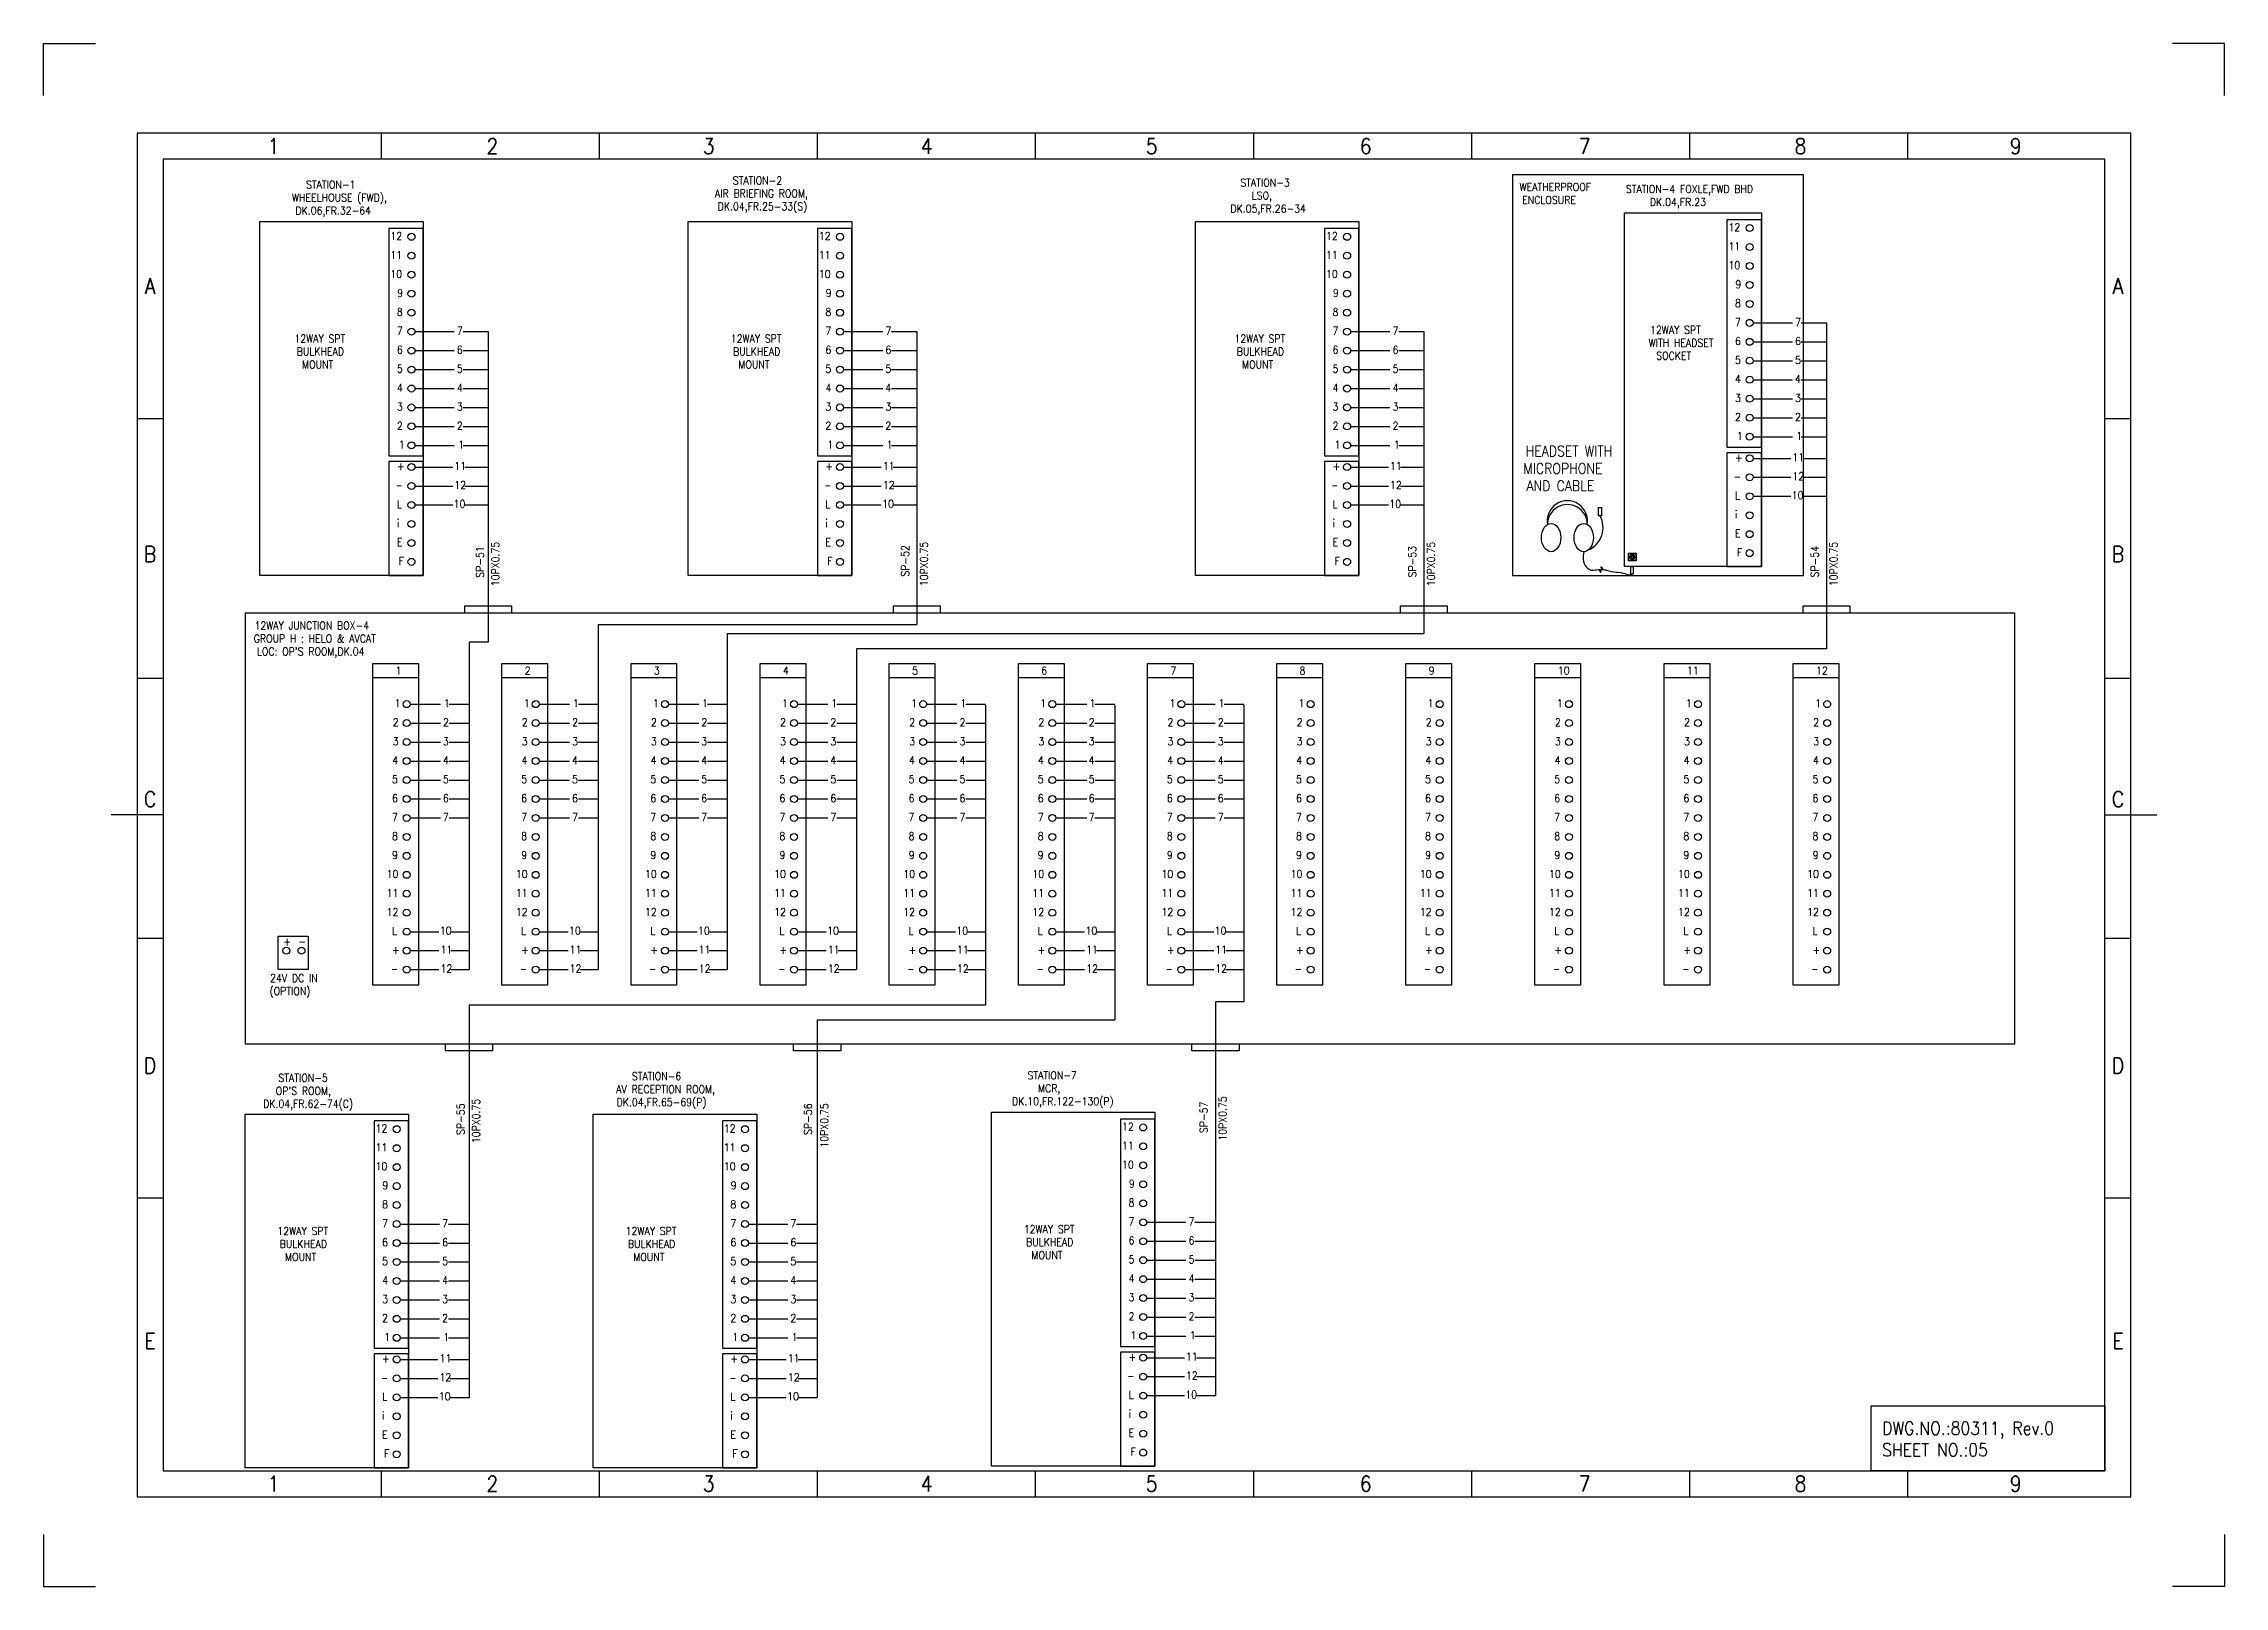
# Model space of a CAD drawing. Header units: inches. Extents: x 36 to 5114, y 9 to 306.
# Drawn here: x 1899.5 to 2319.5, y 9.1 to 306.1 of the extents above; entities that cross this region are included whole.
import ezdxf
from ezdxf.enums import TextEntityAlignment as Align

# ---------------------------------------------------------------- set-up
doc = ezdxf.new("R2010")
doc.units = ezdxf.units.IN
doc.header["$MEASUREMENT"] = 0
doc.layers.get('DEFPOINTS').update_dxf_attribs({"color": 251})
doc.layers.add('Border', color=6, linetype='Continuous')
doc.layers.add('TITLE', color=7, linetype='Continuous')
doc.layers.add('CON-050', color=3, linetype='Continuous', lineweight=50)
doc.styles.add('ROMANS', font='simplex.shx', dxfattribs={"width": 0.88})

msp = doc.modelspace()

# ---------------------------------------------------------------- texts
at = {"insert": (2253.54, 40.79), "char_height": 2.5, "width": 37.006, "attachment_point": 1, "style": 'ROMANS'}
msp.add_mtext('DWG.NO.:80311, Rev.0\\PSHEET NO.:05', dxfattribs=at)
at = {"layer": 'CON-050', "color": 0, "lineweight": 25, "attachment_point": 1, "style": 'ROMANS'}
for s, width, insert, char_height in [('{\\Fromans|c0;\\W3.525; \\W0.88;STATION-1\\P WHEELHOUSE (FWD),\\P{\\W1.53452; }DK.06,FR.32-64}', 20.3807, (1946.38, 279.7), 1.5), ('{\\Fromans|c0;\\W4.2793; \\W0.88;STATION-2\\P{\\W0.947857; }AIR BRIEFING ROOM,\\P{\\W1.45071; }DK.04,FR.25-33(S)}', 23.0207, (2027.78, 280.49), 1.5), ('{\\Fromans|c0;\\W3.3155; \\W0.88;STATION-3\\P{\\W5.43166; }LSO,\\P{\\W1.45071; }DK.05,FR.26-34}', 20.1293, (2126.53, 280.08), 1.5), ('{\\Fromans|c0; WEATHERPROOF\\P{\\W1.3669; }ENCLOSURE}', 15.2264, (2182.81, 279.25), 1.5), ('{\\Fromans|c0; STATION-4 FOXLE,FWD BHD\\P{\\W5.3688; }DK.04,FR.23}', 27.6721, (2203.28, 278.84), 1.5), ('{\\Fromans|c0;12}', 2.3407, (1966.23, 269.79), 1.5), ('{\\Fromans|c0;12}', 2.3407, (2048.76, 269.79), 1.5), ('{\\Fromans|c0;12}', 2.3407, (2146.43, 269.79), 1.5), ('{\\Fromans|c0;12}', 2.3407, (2223.94, 271.48), 1.5), ('{\\Fromans|c0;11}', 2.3407, (1966.23, 266.14), 1.5), ('{\\Fromans|c0;11}', 2.3407, (2048.76, 266.14), 1.5), ('{\\Fromans|c0;11}', 2.3407, (2146.43, 266.14), 1.5), ('{\\Fromans|c0;11}', 2.3407, (2223.94, 267.83), 1.5), ('{\\Fromans|c0;10}', 2.3407, (1966.23, 262.49), 1.5), ('{\\Fromans|c0;10}', 2.3407, (2048.76, 262.49), 1.5), ('{\\Fromans|c0;10}', 2.3407, (2146.43, 262.49), 1.5), ('{\\Fromans|c0;10}', 2.3407, (2223.94, 264.18), 1.5), ('{\\Fromans|c0;9}', 1.0207, (2225.26, 260.52), 1.5), ('{\\Fromans|c0;9}', 1.0207, (1967.55, 258.84), 1.5), ('{\\Fromans|c0;9}', 1.0207, (2050.08, 258.84), 1.5), ('{\\Fromans|c0;9}', 1.0207, (2147.75, 258.84), 1.5), ('{\\Fromans|c0;8}', 1.0836, (2225.2, 256.87), 1.5), ('{\\Fromans|c0;8}', 1.0836, (1967.49, 255.19), 1.5), ('{\\Fromans|c0;8}', 1.0836, (2050.02, 255.19), 1.5), ('{\\Fromans|c0;8}', 1.0836, (2147.69, 255.19), 1.5), ('{\\Fromans|c0;7}', 1.0836, (2225.2, 253.22), 1.5), ('{\\Fromans|c0;7}', 1.0836, (2236.76, 253.22), 1.5), ('{\\Fromans|c0;\\W0.13071; \\W0.88;12WAY SPT\\P{\\W0.486904; }BULKHEAD \\P{\\W1.59738; }MOUNT}', 11.1407, (1947.59, 250.06), 1.5), ('{\\Fromans|c0;7}', 1.0836, (1967.49, 251.54), 1.5), ('{\\Fromans|c0;6}', 1.0836, (1967.49, 247.89), 1.5), ('{\\Fromans|c0;7}', 1.0836, (1979.04, 251.54), 1.5), ('{\\Fromans|c0;6}', 1.0836, (1979.04, 247.89), 1.5), ('{\\Fromans|c0;\\W0.13071; \\W0.88;12WAY SPT\\P{\\W0.486904; }BULKHEAD \\P{\\W1.59738; }MOUNT}', 11.1407, (2031.62, 250.06), 1.5), ('{\\Fromans|c0;7}', 1.0836, (2050.02, 251.54), 1.5), ('{\\Fromans|c0;6}', 1.0836, (2050.02, 247.89), 1.5), ('{\\Fromans|c0;7}', 1.0836, (2061.57, 251.54), 1.5), ('{\\Fromans|c0;6}', 1.0836, (2061.57, 247.89), 1.5), ('{\\Fromans|c0;\\W0.13071; \\W0.88;12WAY SPT\\P{\\W0.486904; }BULKHEAD \\P{\\W1.59738; }MOUNT}', 11.1407, (2128.63, 250.06), 1.5), ('{\\Fromans|c0;7}', 1.0836, (2147.69, 251.54), 1.5), ('{\\Fromans|c0;6}', 1.0836, (2147.69, 247.89), 1.5), ('{\\Fromans|c0;7}', 1.0836, (2159.25, 251.54), 1.5), ('{\\Fromans|c0;6}', 1.0836, (2159.25, 247.89), 1.5), ('{\\Fromans|c0;\\W1.1364; \\W0.88;12WAY SPT\\P WITH HEADSET \\P{\\W2.30976; }SOCKET}', 14.1579, (2207.66, 251.74), 1.5), ('{\\Fromans|c0;6}', 1.0836, (2225.2, 249.57), 1.5), ('{\\Fromans|c0;6}', 1.0836, (2236.76, 249.57), 1.5), ('{\\Fromans|c0;5}', 1.0836, (1967.49, 244.24), 1.5), ('{\\Fromans|c0;5}', 1.0836, (1979.04, 244.24), 1.5), ('{\\Fromans|c0;5}', 1.0836, (2050.02, 244.24), 1.5), ('{\\Fromans|c0;5}', 1.0836, (2061.57, 244.24), 1.5), ('{\\Fromans|c0;5}', 1.0836, (2147.69, 244.24), 1.5), ('{\\Fromans|c0;5}', 1.0836, (2159.25, 244.24), 1.5), ('{\\Fromans|c0;5}', 1.0836, (2225.2, 245.92), 1.5), ('{\\Fromans|c0;5}', 1.0836, (2236.76, 245.92), 1.5), ('{\\Fromans|c0;4}', 1.1464, (1967.5, 240.59), 1.5), ('{\\Fromans|c0;4}', 1.0836, (1979.04, 240.59), 1.5), ('{\\Fromans|c0;4}', 1.1464, (2050.03, 240.59), 1.5), ('{\\Fromans|c0;4}', 1.0836, (2061.57, 240.59), 1.5), ('{\\Fromans|c0;4}', 1.1464, (2147.7, 240.59), 1.5), ('{\\Fromans|c0;4}', 1.0836, (2159.25, 240.59), 1.5), ('{\\Fromans|c0;4}', 1.1464, (2225.21, 242.27), 1.5), ('{\\Fromans|c0;4}', 1.0836, (2236.76, 242.27), 1.5), ('{\\Fromans|c0;3}', 1.0836, (1967.49, 236.94), 1.5), ('{\\Fromans|c0;3}', 1.0836, (1979.04, 236.94), 1.5), ('{\\Fromans|c0;3}', 1.0836, (2050.02, 236.94), 1.5), ('{\\Fromans|c0;3}', 1.0836, (2061.57, 236.94), 1.5), ('{\\Fromans|c0;3}', 1.0836, (2147.69, 236.94), 1.5), ('{\\Fromans|c0;3}', 1.0836, (2159.25, 236.94), 1.5), ('{\\Fromans|c0;3}', 1.0836, (2225.2, 238.62), 1.5), ('{\\Fromans|c0;3}', 1.0836, (2236.76, 238.62), 1.5), ('{\\Fromans|c0;2}', 1.0836, (1967.49, 233.28), 1.5), ('{\\Fromans|c0;2}', 1.0836, (1979.04, 233.28), 1.5), ('{\\Fromans|c0;2}', 1.0836, (2050.02, 233.28), 1.5), ('{\\Fromans|c0;2}', 1.0836, (2061.57, 233.28), 1.5), ('{\\Fromans|c0;2}', 1.0836, (2147.69, 233.28), 1.5), ('{\\Fromans|c0;2}', 1.0836, (2159.25, 233.28), 1.5), ('{\\Fromans|c0;2}', 1.0836, (2225.2, 234.97), 1.5), ('{\\Fromans|c0;1}', 0.7064, (2225.58, 231.32), 1.5), ('{\\Fromans|c0;2}', 1.0836, (2236.76, 234.97), 1.5), ('{\\Fromans|c0;1}', 0.7064, (2237, 231.32), 1.5), ('{\\Fromans|c0;1}', 0.7064, (1967.86, 229.63), 1.5), ('{\\Fromans|c0;1}', 0.7064, (1979.29, 229.63), 1.5), ('{\\Fromans|c0;1}', 0.7064, (2050.39, 229.63), 1.5), ('{\\Fromans|c0;1}', 0.7064, (2061.82, 229.63), 1.5), ('{\\Fromans|c0;1}', 0.7064, (2148.07, 229.63), 1.5), ('{\\Fromans|c0;1}', 0.7064, (2159.49, 229.63), 1.5), ('{\\Fromans|c0; HEADSET WITH\\P{\\W0.549761; }MICROPHONE \\P{\\W0.989761; }AND CABLE}', 18.6257, (2183.69, 228.63), 2), ('{\\Fromans|c0;+}', 1.3979, (2225.2, 227.15), 1.5), ('{\\Fromans|c0;11}', 1.9636, (2236.26, 227.21), 1.5), ('{\\Fromans|c0;+}', 1.3979, (1967.49, 225.47), 1.5), ('{\\Fromans|c0;11}', 1.9636, (1978.55, 225.53), 1.5), ('{\\Fromans|c0;+}', 1.3979, (2050.02, 225.47), 1.5), ('{\\Fromans|c0;11}', 1.9636, (2061.08, 225.53), 1.5), ('{\\Fromans|c0;+}', 1.3979, (2147.69, 225.47), 1.5), ('{\\Fromans|c0;11}', 1.9636, (2158.75, 225.53), 1.5), ('{\\Fromans|c0; _}', 1.3979, (2225.2, 224.25), 1.5), ('{\\Fromans|c0;12}', 2.3407, (2236.26, 223.56), 1.5), ('{\\Fromans|c0; _}', 1.3979, (1967.49, 222.57), 1.5), ('{\\Fromans|c0;12}', 2.3407, (1978.55, 221.88), 1.5), ('{\\Fromans|c0; _}', 1.3979, (2050.02, 222.57), 1.5), ('{\\Fromans|c0;12}', 2.3407, (2061.08, 221.88), 1.5), ('{\\Fromans|c0; _}', 1.3979, (2147.69, 222.57), 1.5), ('{\\Fromans|c0;12}', 2.3407, (2158.75, 221.88), 1.5), ('{\\Fromans|c0;L}', 1.1464, (2225.21, 219.85), 1.5), ('{\\Fromans|c0;10}', 2.3407, (2236.13, 219.91), 1.5), ('{\\Fromans|c0;i}', 0.3293, (1967.49, 214.51), 1.5), ('{\\Fromans|c0;L}', 1.1464, (1967.5, 218.16), 1.5), ('{\\Fromans|c0;10}', 2.3407, (1978.42, 218.23), 1.5), ('{\\Fromans|c0;i}', 0.3293, (2050.02, 214.51), 1.5), ('{\\Fromans|c0;L}', 1.1464, (2050.03, 218.16), 1.5), ('{\\Fromans|c0;10}', 2.3407, (2060.95, 218.23), 1.5), ('{\\Fromans|c0;i}', 0.3293, (2147.69, 214.51), 1.5), ('{\\Fromans|c0;L}', 1.1464, (2147.7, 218.16), 1.5), ('{\\Fromans|c0;10}', 2.3407, (2158.62, 218.23), 1.5), ('{\\Fromans|c0;i}', 0.3293, (2225.2, 216.2), 1.5), ('{\\Fromans|c0;E}', 1.5, (1967.49, 210.86), 1.5), ('{\\Fromans|c0;E}', 1.5, (2050.02, 210.86), 1.5), ('{\\Fromans|c0;E}', 1.5, (2147.69, 210.86), 1.5), ('{\\Fromans|c0;E}', 1.5, (2225.2, 212.55), 1.5), ('{\\Fromans|c0;F}', 0.7064, (1967.86, 207.21), 1.5), ('{\\Fromans|c0;F}', 0.7064, (2050.39, 207.21), 1.5), ('{\\Fromans|c0;F}', 0.7064, (2148.07, 207.21), 1.5), ('{\\Fromans|c0;F}', 0.7064, (2225.58, 208.9), 1.5), ("{\\Fromans|c0;\\W1.0107; \\W0.88;12WAY JUNCTION BOX-4\\P GROUP H : HELO & AVCAT\\P{\\W1.47166; }LOC: OP'S ROOM,DK.04}", 27.6721, (1939.02, 194.81), 1.5), ('{\\Fromans|c0;1}', 0.9419, (1967.24, 186.14), 1.5), ('{\\Fromans|c0;2}', 0.9419, (1992.11, 186.14), 1.5), ('{\\Fromans|c0;3}', 0.9419, (2016.98, 186.14), 1.5), ('{\\Fromans|c0;4}', 0.9419, (2041.85, 186.14), 1.5), ('{\\Fromans|c0;5}', 0.9419, (2066.72, 186.14), 1.5), ('{\\Fromans|c0;6}', 0.9419, (2091.59, 186.14), 1.5), ('{\\Fromans|c0;7}', 0.9419, (2116.46, 186.14), 1.5), ('{\\Fromans|c0;8}', 0.9419, (2141.33, 186.14), 1.5), ('{\\Fromans|c0;9}', 0.9419, (2166.21, 186.14), 1.5), ('{\\Fromans|c0;10}', 0.9419, (2191.08, 186.14), 1.5), ('{\\Fromans|c0;11}', 0.9419, (2215.95, 186.14), 1.5), ('{\\Fromans|c0;12}', 0.9419, (2240.82, 186.14), 1.5), ('{\\Fromans|c0;1}', 0.7064, (1967.06, 179.82), 1.5), ('{\\Fromans|c0;1}', 0.7064, (1976.53, 179.82), 1.5), ('{\\Fromans|c0;1}', 0.7064, (1991.93, 179.82), 1.5), ('{\\Fromans|c0;1}', 0.7064, (2001.4, 179.82), 1.5), ('{\\Fromans|c0;1}', 0.7064, (2016.8, 179.82), 1.5), ('{\\Fromans|c0;1}', 0.7064, (2026.27, 179.82), 1.5), ('{\\Fromans|c0;1}', 0.7064, (2041.67, 179.82), 1.5), ('{\\Fromans|c0;1}', 0.7064, (2051.14, 179.82), 1.5), ('{\\Fromans|c0;1}', 0.7064, (2066.54, 179.82), 1.5), ('{\\Fromans|c0;1}', 0.7064, (2076.01, 179.82), 1.5), ('{\\Fromans|c0;1}', 0.7064, (2091.41, 179.82), 1.5), ('{\\Fromans|c0;1}', 0.7064, (2100.88, 179.82), 1.5), ('{\\Fromans|c0;1}', 0.7064, (2116.28, 179.82), 1.5), ('{\\Fromans|c0;1}', 0.7064, (2125.75, 179.82), 1.5), ('{\\Fromans|c0;1}', 0.7064, (2141.15, 179.82), 1.5), ('{\\Fromans|c0;1}', 0.7064, (2166.02, 179.82), 1.5), ('{\\Fromans|c0;1}', 0.7064, (2190.89, 179.82), 1.5), ('{\\Fromans|c0;1}', 0.7064, (2215.76, 179.82), 1.5), ('{\\Fromans|c0;1}', 0.7064, (2240.64, 179.82), 1.5), ('{\\Fromans|c0;2}', 1.0836, (1966.68, 176.17), 1.5), ('{\\Fromans|c0;3}', 1.0836, (1966.68, 172.52), 1.5), ('{\\Fromans|c0;3}', 0.7064, (1976.36, 172.52), 1.5), ('{\\Fromans|c0;2}', 1.0836, (1976.38, 176.17), 1.5), ('{\\Fromans|c0;2}', 1.0836, (1991.55, 176.17), 1.5), ('{\\Fromans|c0;3}', 1.0836, (1991.55, 172.52), 1.5), ('{\\Fromans|c0;3}', 0.7064, (2001.23, 172.52), 1.5), ('{\\Fromans|c0;2}', 1.0836, (2001.25, 176.17), 1.5), ('{\\Fromans|c0;2}', 1.0836, (2016.42, 176.17), 1.5), ('{\\Fromans|c0;3}', 1.0836, (2016.42, 172.52), 1.5), ('{\\Fromans|c0;3}', 0.7064, (2026.1, 172.52), 1.5), ('{\\Fromans|c0;2}', 1.0836, (2026.12, 176.17), 1.5), ('{\\Fromans|c0;2}', 1.0836, (2041.29, 176.17), 1.5), ('{\\Fromans|c0;3}', 1.0836, (2041.29, 172.52), 1.5), ('{\\Fromans|c0;3}', 0.7064, (2050.98, 172.52), 1.5), ('{\\Fromans|c0;2}', 1.0836, (2050.99, 176.17), 1.5), ('{\\Fromans|c0;2}', 1.0836, (2066.16, 176.17), 1.5), ('{\\Fromans|c0;3}', 1.0836, (2066.16, 172.52), 1.5), ('{\\Fromans|c0;3}', 0.7064, (2075.85, 172.52), 1.5), ('{\\Fromans|c0;2}', 1.0836, (2075.86, 176.17), 1.5), ('{\\Fromans|c0;2}', 1.0836, (2091.03, 176.17), 1.5), ('{\\Fromans|c0;3}', 1.0836, (2091.03, 172.52), 1.5), ('{\\Fromans|c0;3}', 0.7064, (2100.72, 172.52), 1.5), ('{\\Fromans|c0;2}', 1.0836, (2100.73, 176.17), 1.5), ('{\\Fromans|c0;2}', 1.0836, (2115.9, 176.17), 1.5), ('{\\Fromans|c0;3}', 1.0836, (2115.9, 172.52), 1.5), ('{\\Fromans|c0;3}', 0.7064, (2125.59, 172.52), 1.5), ('{\\Fromans|c0;2}', 1.0836, (2125.6, 176.17), 1.5), ('{\\Fromans|c0;2}', 1.0836, (2140.78, 176.17), 1.5), ('{\\Fromans|c0;3}', 1.0836, (2140.78, 172.52), 1.5), ('{\\Fromans|c0;2}', 1.0836, (2165.65, 176.17), 1.5), ('{\\Fromans|c0;3}', 1.0836, (2165.65, 172.52), 1.5), ('{\\Fromans|c0;2}', 1.0836, (2190.52, 176.17), 1.5), ('{\\Fromans|c0;3}', 1.0836, (2190.52, 172.52), 1.5), ('{\\Fromans|c0;2}', 1.0836, (2215.39, 176.17), 1.5), ('{\\Fromans|c0;3}', 1.0836, (2215.39, 172.52), 1.5), ('{\\Fromans|c0;2}', 1.0836, (2240.26, 176.17), 1.5), ('{\\Fromans|c0;3}', 1.0836, (2240.26, 172.52), 1.5), ('{\\Fromans|c0;4}', 1.1464, (1966.62, 168.87), 1.5), ('{\\Fromans|c0;4}', 0.7064, (1976.36, 168.87), 1.5), ('{\\Fromans|c0;4}', 1.1464, (1991.49, 168.87), 1.5), ('{\\Fromans|c0;4}', 0.7064, (2001.23, 168.87), 1.5), ('{\\Fromans|c0;4}', 1.1464, (2016.36, 168.87), 1.5), ('{\\Fromans|c0;4}', 0.7064, (2026.1, 168.87), 1.5), ('{\\Fromans|c0;4}', 1.1464, (2041.23, 168.87), 1.5), ('{\\Fromans|c0;4}', 0.7064, (2050.98, 168.87), 1.5), ('{\\Fromans|c0;4}', 1.1464, (2066.1, 168.87), 1.5), ('{\\Fromans|c0;4}', 0.7064, (2075.85, 168.87), 1.5), ('{\\Fromans|c0;4}', 1.1464, (2090.97, 168.87), 1.5), ('{\\Fromans|c0;4}', 0.7064, (2100.72, 168.87), 1.5), ('{\\Fromans|c0;4}', 1.1464, (2115.84, 168.87), 1.5), ('{\\Fromans|c0;4}', 0.7064, (2125.59, 168.87), 1.5), ('{\\Fromans|c0;4}', 1.1464, (2140.71, 168.87), 1.5), ('{\\Fromans|c0;4}', 1.1464, (2165.58, 168.87), 1.5), ('{\\Fromans|c0;4}', 1.1464, (2190.45, 168.87), 1.5), ('{\\Fromans|c0;4}', 1.1464, (2215.32, 168.87), 1.5), ('{\\Fromans|c0;4}', 1.1464, (2240.2, 168.87), 1.5), ('{\\Fromans|c0;5}', 1.0836, (1966.55, 165.22), 1.5), ('{\\Fromans|c0;5}', 0.7064, (1976.36, 165.22), 1.5), ('{\\Fromans|c0;5}', 1.0836, (1991.43, 165.22), 1.5), ('{\\Fromans|c0;5}', 0.7064, (2001.23, 165.22), 1.5), ('{\\Fromans|c0;5}', 1.0836, (2016.3, 165.22), 1.5), ('{\\Fromans|c0;5}', 0.7064, (2026.1, 165.22), 1.5), ('{\\Fromans|c0;5}', 1.0836, (2041.17, 165.22), 1.5), ('{\\Fromans|c0;5}', 0.7064, (2050.98, 165.22), 1.5), ('{\\Fromans|c0;5}', 1.0836, (2066.04, 165.22), 1.5), ('{\\Fromans|c0;5}', 0.7064, (2075.85, 165.22), 1.5), ('{\\Fromans|c0;5}', 1.0836, (2090.91, 165.22), 1.5), ('{\\Fromans|c0;5}', 0.7064, (2100.72, 165.22), 1.5), ('{\\Fromans|c0;5}', 1.0836, (2115.78, 165.22), 1.5), ('{\\Fromans|c0;5}', 0.7064, (2125.59, 165.22), 1.5), ('{\\Fromans|c0;5}', 1.0836, (2140.65, 165.22), 1.5), ('{\\Fromans|c0;5}', 1.0836, (2165.52, 165.22), 1.5), ('{\\Fromans|c0;5}', 1.0836, (2190.39, 165.22), 1.5), ('{\\Fromans|c0;5}', 1.0836, (2215.26, 165.22), 1.5), ('{\\Fromans|c0;5}', 1.0836, (2240.13, 165.22), 1.5), ('{\\Fromans|c0;6}', 1.0836, (1966.55, 161.57), 1.5), ('{\\Fromans|c0;6}', 0.7064, (1976.36, 161.57), 1.5), ('{\\Fromans|c0;6}', 1.0836, (1991.43, 161.57), 1.5), ('{\\Fromans|c0;6}', 0.7064, (2001.23, 161.57), 1.5), ('{\\Fromans|c0;6}', 1.0836, (2016.3, 161.57), 1.5), ('{\\Fromans|c0;6}', 0.7064, (2026.1, 161.57), 1.5), ('{\\Fromans|c0;6}', 1.0836, (2041.17, 161.57), 1.5), ('{\\Fromans|c0;6}', 0.7064, (2050.98, 161.57), 1.5), ('{\\Fromans|c0;6}', 1.0836, (2066.04, 161.57), 1.5), ('{\\Fromans|c0;6}', 0.7064, (2075.85, 161.57), 1.5), ('{\\Fromans|c0;6}', 1.0836, (2090.91, 161.57), 1.5), ('{\\Fromans|c0;6}', 0.7064, (2100.72, 161.57), 1.5), ('{\\Fromans|c0;6}', 1.0836, (2115.78, 161.57), 1.5), ('{\\Fromans|c0;6}', 0.7064, (2125.59, 161.57), 1.5), ('{\\Fromans|c0;6}', 1.0836, (2140.65, 161.57), 1.5), ('{\\Fromans|c0;6}', 1.0836, (2165.52, 161.57), 1.5), ('{\\Fromans|c0;6}', 1.0836, (2190.39, 161.57), 1.5), ('{\\Fromans|c0;6}', 1.0836, (2215.26, 161.57), 1.5), ('{\\Fromans|c0;6}', 1.0836, (2240.13, 161.57), 1.5), ('{\\Fromans|c0;7}', 1.0836, (1966.55, 157.92), 1.5), ('{\\Fromans|c0;7}', 0.7064, (1976.36, 157.92), 1.5), ('{\\Fromans|c0;7}', 1.0836, (1991.43, 157.92), 1.5), ('{\\Fromans|c0;7}', 0.7064, (2001.23, 157.92), 1.5), ('{\\Fromans|c0;7}', 1.0836, (2016.3, 157.92), 1.5), ('{\\Fromans|c0;7}', 0.7064, (2026.1, 157.92), 1.5), ('{\\Fromans|c0;7}', 1.0836, (2041.17, 157.92), 1.5), ('{\\Fromans|c0;7}', 0.7064, (2050.98, 157.92), 1.5), ('{\\Fromans|c0;7}', 1.0836, (2066.04, 157.92), 1.5), ('{\\Fromans|c0;7}', 0.7064, (2075.85, 157.92), 1.5), ('{\\Fromans|c0;7}', 1.0836, (2090.91, 157.92), 1.5), ('{\\Fromans|c0;7}', 0.7064, (2100.72, 157.92), 1.5), ('{\\Fromans|c0;7}', 1.0836, (2115.78, 157.92), 1.5), ('{\\Fromans|c0;7}', 0.7064, (2125.59, 157.92), 1.5), ('{\\Fromans|c0;7}', 1.0836, (2140.65, 157.92), 1.5), ('{\\Fromans|c0;7}', 1.0836, (2165.52, 157.92), 1.5), ('{\\Fromans|c0;7}', 1.0836, (2190.39, 157.92), 1.5), ('{\\Fromans|c0;7}', 1.0836, (2215.26, 157.92), 1.5), ('{\\Fromans|c0;7}', 1.0836, (2240.13, 157.92), 1.5), ('{\\Fromans|c0;8}', 1.0836, (1966.55, 154.27), 1.5), ('{\\Fromans|c0;8}', 1.0836, (1991.43, 154.27), 1.5), ('{\\Fromans|c0;8}', 1.0836, (2016.3, 154.27), 1.5), ('{\\Fromans|c0;8}', 1.0836, (2041.17, 154.27), 1.5), ('{\\Fromans|c0;8}', 1.0836, (2066.04, 154.27), 1.5), ('{\\Fromans|c0;8}', 1.0836, (2090.91, 154.27), 1.5), ('{\\Fromans|c0;8}', 1.0836, (2115.78, 154.27), 1.5), ('{\\Fromans|c0;8}', 1.0836, (2140.65, 154.27), 1.5), ('{\\Fromans|c0;8}', 1.0836, (2165.52, 154.27), 1.5), ('{\\Fromans|c0;8}', 1.0836, (2190.39, 154.27), 1.5), ('{\\Fromans|c0;8}', 1.0836, (2215.26, 154.27), 1.5), ('{\\Fromans|c0;8}', 1.0836, (2240.13, 154.27), 1.5), ('{\\Fromans|c0;9}', 1.0207, (1966.57, 150.62), 1.5), ('{\\Fromans|c0;9}', 1.0207, (1991.44, 150.62), 1.5), ('{\\Fromans|c0;9}', 1.0207, (2016.31, 150.62), 1.5), ('{\\Fromans|c0;9}', 1.0207, (2041.18, 150.62), 1.5), ('{\\Fromans|c0;9}', 1.0207, (2066.05, 150.62), 1.5), ('{\\Fromans|c0;9}', 1.0207, (2090.92, 150.62), 1.5), ('{\\Fromans|c0;9}', 1.0207, (2115.79, 150.62), 1.5), ('{\\Fromans|c0;9}', 1.0207, (2140.66, 150.62), 1.5), ('{\\Fromans|c0;9}', 1.0207, (2165.53, 150.62), 1.5), ('{\\Fromans|c0;9}', 1.0207, (2190.4, 150.62), 1.5), ('{\\Fromans|c0;9}', 1.0207, (2215.27, 150.62), 1.5), ('{\\Fromans|c0;9}', 1.0207, (2240.15, 150.62), 1.5), ('{\\Fromans|c0;10}', 2.0547, (1965.53, 146.97), 1.5), ('{\\Fromans|c0;11}', 1.9636, (1965.53, 143.32), 1.5), ('{\\Fromans|c0;10}', 2.0547, (1990.4, 146.97), 1.5), ('{\\Fromans|c0;11}', 1.9636, (1990.4, 143.32), 1.5), ('{\\Fromans|c0;10}', 2.0547, (2015.27, 146.97), 1.5), ('{\\Fromans|c0;11}', 1.9636, (2015.27, 143.32), 1.5), ('{\\Fromans|c0;10}', 2.0547, (2040.15, 146.97), 1.5), ('{\\Fromans|c0;11}', 1.9636, (2040.15, 143.32), 1.5), ('{\\Fromans|c0;10}', 2.0547, (2065.02, 146.97), 1.5), ('{\\Fromans|c0;11}', 1.9636, (2065.02, 143.32), 1.5), ('{\\Fromans|c0;10}', 2.0547, (2089.89, 146.97), 1.5), ('{\\Fromans|c0;11}', 1.9636, (2089.89, 143.32), 1.5), ('{\\Fromans|c0;10}', 2.0547, (2114.76, 146.97), 1.5), ('{\\Fromans|c0;11}', 1.9636, (2114.76, 143.32), 1.5), ('{\\Fromans|c0;10}', 2.0547, (2139.63, 146.97), 1.5), ('{\\Fromans|c0;11}', 1.9636, (2139.63, 143.32), 1.5), ('{\\Fromans|c0;10}', 2.0547, (2164.5, 146.97), 1.5), ('{\\Fromans|c0;11}', 1.9636, (2164.5, 143.32), 1.5), ('{\\Fromans|c0;10}', 2.0547, (2189.37, 146.97), 1.5), ('{\\Fromans|c0;11}', 1.9636, (2189.37, 143.32), 1.5), ('{\\Fromans|c0;10}', 2.0547, (2214.24, 146.97), 1.5), ('{\\Fromans|c0;11}', 1.9636, (2214.24, 143.32), 1.5), ('{\\Fromans|c0;10}', 2.0547, (2239.11, 146.97), 1.5), ('{\\Fromans|c0;11}', 1.9636, (2239.11, 143.32), 1.5), ('{\\Fromans|c0;12}', 2.0547, (1965.53, 139.66), 1.5), ('{\\Fromans|c0;12}', 2.0547, (1990.4, 139.66), 1.5), ('{\\Fromans|c0;12}', 2.0547, (2015.27, 139.66), 1.5), ('{\\Fromans|c0;12}', 2.0547, (2040.15, 139.66), 1.5), ('{\\Fromans|c0;12}', 2.0547, (2065.02, 139.66), 1.5), ('{\\Fromans|c0;12}', 2.0547, (2089.89, 139.66), 1.5), ('{\\Fromans|c0;12}', 2.0547, (2114.76, 139.66), 1.5), ('{\\Fromans|c0;12}', 2.0547, (2139.63, 139.66), 1.5), ('{\\Fromans|c0;12}', 2.0547, (2164.5, 139.66), 1.5), ('{\\Fromans|c0;12}', 2.0547, (2189.37, 139.66), 1.5), ('{\\Fromans|c0;12}', 2.0547, (2214.24, 139.66), 1.5), ('{\\Fromans|c0;12}', 2.0547, (2239.11, 139.66), 1.5), ('{\\Fromans|c0;L}', 1.0207, (1966.55, 136.01), 1.5), ('{\\Fromans|c0;10}', 2.3407, (1975.76, 136.08), 1.5), ('{\\Fromans|c0;L}', 1.0207, (1991.42, 136.01), 1.5), ('{\\Fromans|c0;10}', 2.3407, (2000.63, 136.08), 1.5), ('{\\Fromans|c0;L}', 1.0207, (2016.3, 136.01), 1.5), ('{\\Fromans|c0;10}', 2.3407, (2025.5, 136.08), 1.5), ('{\\Fromans|c0;L}', 1.0207, (2041.17, 136.01), 1.5), ('{\\Fromans|c0;10}', 2.3407, (2050.37, 136.08), 1.5), ('{\\Fromans|c0;L}', 1.0207, (2066.04, 136.01), 1.5), ('{\\Fromans|c0;10}', 2.3407, (2075.24, 136.08), 1.5), ('{\\Fromans|c0;L}', 1.0207, (2090.91, 136.01), 1.5), ('{\\Fromans|c0;10}', 2.3407, (2100.11, 136.08), 1.5), ('{\\Fromans|c0;L}', 1.0207, (2115.78, 136.01), 1.5), ('{\\Fromans|c0;10}', 2.3407, (2124.98, 136.08), 1.5), ('{\\Fromans|c0;L}', 1.0207, (2140.65, 136.01), 1.5), ('{\\Fromans|c0;L}', 1.0207, (2165.52, 136.01), 1.5), ('{\\Fromans|c0;L}', 1.0207, (2190.39, 136.01), 1.5), ('{\\Fromans|c0;L}', 1.0207, (2215.26, 136.01), 1.5), ('{\\Fromans|c0;L}', 1.0207, (2240.13, 136.01), 1.5), ('{\\Fromans|c0;+}', 1.3979, (1945.6, 133.95), 1.5), ('{\\Fromans|c0;-}', 1.3979, (1948.54, 133.95), 1.5), ('{\\Fromans|c0;+}', 1.3979, (1966.55, 132.36), 1.5), ('{\\Fromans|c0;11}', 1.9636, (1975.88, 132.43), 1.5), ('{\\Fromans|c0;+}', 1.3979, (1991.43, 132.36), 1.5), ('{\\Fromans|c0;11}', 1.9636, (2000.75, 132.43), 1.5), ('{\\Fromans|c0;+}', 1.3979, (2016.3, 132.36), 1.5), ('{\\Fromans|c0;11}', 1.9636, (2025.62, 132.43), 1.5), ('{\\Fromans|c0;+}', 1.3979, (2041.17, 132.36), 1.5), ('{\\Fromans|c0;11}', 1.9636, (2050.49, 132.43), 1.5), ('{\\Fromans|c0;+}', 1.3979, (2066.04, 132.36), 1.5), ('{\\Fromans|c0;11}', 1.9636, (2075.36, 132.43), 1.5), ('{\\Fromans|c0;+}', 1.3979, (2090.91, 132.36), 1.5), ('{\\Fromans|c0;11}', 1.9636, (2100.23, 132.43), 1.5), ('{\\Fromans|c0;+}', 1.3979, (2115.78, 132.36), 1.5), ('{\\Fromans|c0;11}', 1.9636, (2125.11, 132.43), 1.5), ('{\\Fromans|c0;+}', 1.3979, (2140.65, 132.36), 1.5), ('{\\Fromans|c0;+}', 1.3979, (2165.52, 132.36), 1.5), ('{\\Fromans|c0;+}', 1.3979, (2190.39, 132.36), 1.5), ('{\\Fromans|c0;+}', 1.3979, (2215.26, 132.36), 1.5), ('{\\Fromans|c0;+}', 1.3979, (2240.13, 132.36), 1.5), ('{\\Fromans|c0; 24V DC IN\\P{\\W0.780238; }(OPTION)}', 10.575, (1942.17, 126.93), 1.5), ('{\\Fromans|c0; _}', 1.3979, (1966.55, 129.47), 1.5), ('{\\Fromans|c0;12}', 2.3407, (1975.88, 128.78), 1.5), ('{\\Fromans|c0; _}', 1.3979, (1991.43, 129.47), 1.5), ('{\\Fromans|c0;12}', 2.3407, (2000.75, 128.78), 1.5), ('{\\Fromans|c0; _}', 1.3979, (2016.3, 129.47), 1.5), ('{\\Fromans|c0;12}', 2.3407, (2025.62, 128.78), 1.5), ('{\\Fromans|c0; _}', 1.3979, (2041.17, 129.47), 1.5), ('{\\Fromans|c0;12}', 2.3407, (2050.49, 128.78), 1.5), ('{\\Fromans|c0; _}', 1.3979, (2066.04, 129.47), 1.5), ('{\\Fromans|c0;12}', 2.3407, (2075.36, 128.78), 1.5), ('{\\Fromans|c0; _}', 1.3979, (2090.91, 129.47), 1.5), ('{\\Fromans|c0;12}', 2.3407, (2100.23, 128.78), 1.5), ('{\\Fromans|c0; _}', 1.3979, (2115.78, 129.47), 1.5), ('{\\Fromans|c0;12}', 2.3407, (2125.11, 128.78), 1.5), ('{\\Fromans|c0; _}', 1.3979, (2140.65, 129.47), 1.5), ('{\\Fromans|c0; _}', 1.3979, (2165.52, 129.47), 1.5), ('{\\Fromans|c0; _}', 1.3979, (2190.39, 129.47), 1.5), ('{\\Fromans|c0; _}', 1.3979, (2215.26, 129.47), 1.5), ('{\\Fromans|c0; _}', 1.3979, (2240.13, 129.47), 1.5), ("{\\Fromans|c0;\\W4.2793; \\W0.88;STATION-5\\P{\\W3.77642; }OP'S ROOM,\\P{\\W1.42976; }DK.04,FR.62-74(C)}", 23.0207, (1940.27, 107.73), 1.5), ('{\\Fromans|c0;\\W3.7764; \\W0.88;STATION-6\\P AV RECEPTION ROOM,\\P{\\W0.926904; }DK.04,FR.65-69(P)}', 21.5121, (2008.85, 108.05), 1.5), ('{\\Fromans|c0;\\W3.7764; \\W0.88;STATION-7\\P{\\W5.74595; }MCR,\\P DK.10,FR.122-130(P)}', 21.5121, (2085.05, 108.23), 1.5), ('{\\Fromans|c0;12}', 2.3407, (1963.39, 97.99), 1.5), ('{\\Fromans|c0;12}', 2.3407, (2030.46, 97.99), 1.5), ('{\\Fromans|c0;12}', 2.3407, (2107.15, 98.33), 1.5), ('{\\Fromans|c0;11}', 2.3407, (1963.39, 94.34), 1.5), ('{\\Fromans|c0;11}', 2.3407, (2030.46, 94.34), 1.5), ('{\\Fromans|c0;11}', 2.3407, (2107.15, 94.68), 1.5), ('{\\Fromans|c0;10}', 2.3407, (1963.39, 90.69), 1.5), ('{\\Fromans|c0;10}', 2.3407, (2030.46, 90.69), 1.5), ('{\\Fromans|c0;10}', 2.3407, (2107.15, 91.03), 1.5), ('{\\Fromans|c0;9}', 1.0207, (1964.71, 87.04), 1.5), ('{\\Fromans|c0;9}', 1.0207, (2031.78, 87.04), 1.5), ('{\\Fromans|c0;9}', 1.0207, (2108.47, 87.38), 1.5), ('{\\Fromans|c0;8}', 1.0836, (1964.65, 83.39), 1.5), ('{\\Fromans|c0;8}', 1.0836, (2031.72, 83.39), 1.5), ('{\\Fromans|c0;8}', 1.0836, (2108.4, 83.73), 1.5), ('{\\Fromans|c0;7}', 1.0836, (2108.4, 80.08), 1.5), ('{\\Fromans|c0;7}', 1.0836, (2119.96, 80.08), 1.5), ('{\\Fromans|c0;\\W0.13071; \\W0.88;12WAY SPT\\P{\\W0.486904; }BULKHEAD \\P{\\W1.59738; }MOUNT}', 11.1407, (1944.31, 78.26), 1.5), ('{\\Fromans|c0;7}', 1.0836, (1964.65, 79.74), 1.5), ('{\\Fromans|c0;6}', 1.0836, (1964.65, 76.09), 1.5), ('{\\Fromans|c0;7}', 1.0836, (1976.21, 79.74), 1.5), ('{\\Fromans|c0;6}', 1.0836, (1976.21, 76.09), 1.5), ('{\\Fromans|c0;\\W0.13071; \\W0.88;12WAY SPT\\P{\\W0.486904; }BULKHEAD \\P{\\W1.59738; }MOUNT}', 11.1407, (2011.38, 78.26), 1.5), ('{\\Fromans|c0;7}', 1.0836, (2031.72, 79.74), 1.5), ('{\\Fromans|c0;6}', 1.0836, (2031.72, 76.09), 1.5), ('{\\Fromans|c0;7}', 1.0836, (2043.28, 79.74), 1.5), ('{\\Fromans|c0;6}', 1.0836, (2043.28, 76.09), 1.5), ('{\\Fromans|c0;\\W0.13071; \\W0.88;12WAY SPT\\P{\\W0.486904; }BULKHEAD \\P{\\W1.59738; }MOUNT}', 11.1407, (2088.06, 78.6), 1.5), ('{\\Fromans|c0;6}', 1.0836, (2108.4, 76.43), 1.5), ('{\\Fromans|c0;6}', 1.0836, (2119.96, 76.43), 1.5), ('{\\Fromans|c0;5}', 1.0836, (1964.65, 72.44), 1.5), ('{\\Fromans|c0;5}', 1.0836, (1976.21, 72.44), 1.5), ('{\\Fromans|c0;5}', 1.0836, (2031.72, 72.44), 1.5), ('{\\Fromans|c0;5}', 1.0836, (2043.28, 72.44), 1.5), ('{\\Fromans|c0;5}', 1.0836, (2108.4, 72.77), 1.5), ('{\\Fromans|c0;5}', 1.0836, (2119.96, 72.77), 1.5), ('{\\Fromans|c0;4}', 1.1464, (1964.66, 68.79), 1.5), ('{\\Fromans|c0;4}', 1.0836, (1976.21, 68.79), 1.5), ('{\\Fromans|c0;4}', 1.1464, (2031.73, 68.79), 1.5), ('{\\Fromans|c0;4}', 1.0836, (2043.28, 68.79), 1.5), ('{\\Fromans|c0;4}', 1.1464, (2108.42, 69.12), 1.5), ('{\\Fromans|c0;4}', 1.0836, (2119.96, 69.12), 1.5), ('{\\Fromans|c0;3}', 1.0836, (1964.65, 65.13), 1.5), ('{\\Fromans|c0;3}', 1.0836, (1976.21, 65.13), 1.5), ('{\\Fromans|c0;3}', 1.0836, (2031.72, 65.13), 1.5), ('{\\Fromans|c0;3}', 1.0836, (2043.28, 65.13), 1.5), ('{\\Fromans|c0;3}', 1.0836, (2108.4, 65.47), 1.5), ('{\\Fromans|c0;3}', 1.0836, (2119.96, 65.47), 1.5), ('{\\Fromans|c0;2}', 1.0836, (1964.65, 61.48), 1.5), ('{\\Fromans|c0;2}', 1.0836, (1976.21, 61.48), 1.5), ('{\\Fromans|c0;2}', 1.0836, (2031.72, 61.48), 1.5), ('{\\Fromans|c0;2}', 1.0836, (2043.28, 61.48), 1.5), ('{\\Fromans|c0;2}', 1.0836, (2108.4, 61.82), 1.5), ('{\\Fromans|c0;2}', 1.0836, (2119.96, 61.82), 1.5), ('{\\Fromans|c0;1}', 0.7064, (1965.03, 57.83), 1.5), ('{\\Fromans|c0;1}', 0.7064, (1976.45, 57.83), 1.5), ('{\\Fromans|c0;1}', 0.7064, (2032.1, 57.83), 1.5), ('{\\Fromans|c0;1}', 0.7064, (2043.52, 57.83), 1.5), ('{\\Fromans|c0;1}', 0.7064, (2108.78, 58.17), 1.5), ('{\\Fromans|c0;1}', 0.7064, (2120.2, 58.17), 1.5), ('{\\Fromans|c0;+}', 1.3979, (1964.65, 53.66), 1.5), ('{\\Fromans|c0;11}', 1.9636, (1975.71, 53.73), 1.5), ('{\\Fromans|c0;+}', 1.3979, (2031.72, 53.66), 1.5), ('{\\Fromans|c0;11}', 1.9636, (2042.78, 53.73), 1.5), ('{\\Fromans|c0;+}', 1.3979, (2108.4, 54), 1.5), ('{\\Fromans|c0;11}', 1.9636, (2119.46, 54.07), 1.5), ('{\\Fromans|c0;12}', 2.3407, (2119.46, 50.42), 1.5), ('{\\Fromans|c0; _}', 1.3979, (1964.65, 50.77), 1.5), ('{\\Fromans|c0;L}', 1.1464, (1964.66, 46.36), 1.5), ('{\\Fromans|c0;10}', 2.3407, (1975.58, 46.43), 1.5), ('{\\Fromans|c0;12}', 2.3407, (1975.71, 50.08), 1.5), ('{\\Fromans|c0; _}', 1.3979, (2031.72, 50.77), 1.5), ('{\\Fromans|c0;L}', 1.1464, (2031.73, 46.36), 1.5), ('{\\Fromans|c0;10}', 2.3407, (2042.65, 46.43), 1.5), ('{\\Fromans|c0;12}', 2.3407, (2042.78, 50.08), 1.5), ('{\\Fromans|c0; _}', 1.3979, (2108.4, 51.11), 1.5), ('{\\Fromans|c0;L}', 1.1464, (2108.42, 46.7), 1.5), ('{\\Fromans|c0;10}', 2.3407, (2119.34, 46.77), 1.5), ('{\\Fromans|c0;i}', 0.3293, (1964.65, 42.71), 1.5), ('{\\Fromans|c0;i}', 0.3293, (2031.72, 42.71), 1.5), ('{\\Fromans|c0;i}', 0.3293, (2108.4, 43.05), 1.5), ('{\\Fromans|c0;E}', 1.5, (1964.65, 39.06), 1.5), ('{\\Fromans|c0;E}', 1.5, (2031.72, 39.06), 1.5), ('{\\Fromans|c0;E}', 1.5, (2108.4, 39.4), 1.5), ('{\\Fromans|c0;F}', 0.7064, (1965.03, 35.41), 1.5), ('{\\Fromans|c0;F}', 0.7064, (2032.1, 35.41), 1.5), ('{\\Fromans|c0;F}', 0.7064, (2108.78, 35.75), 1.5)]:
    msp.add_mtext_dynamic_manual_height_columns(s, width=width, gutter_width=437.5, heights=[0], dxfattribs=dict(at, insert=insert, char_height=char_height))
at = {"layer": 'CON-050', "color": 0, "lineweight": 25, "char_height": 1.5, "attachment_point": 1, "rotation": 90, "style": 'ROMANS'}
for s, width, insert in [('10PX0.75', 8.8779, (1985.72, 201.63)), ('10PX0.75', 8.8779, (2068.25, 201.63)), ('10PX0.75', 8.8779, (2165.92, 201.63)), ('10PX0.75', 8.8779, (2243.43, 201.63)), ('SP-51', 5.7979, (1982.76, 203.26)), ('SP-52', 6.3636, (2064.63, 203.48)), ('SP-53', 6.3636, (2162.31, 203.32)), ('SP-54', 6.4264, (2239.82, 203.32)), ('SP-55', 6.3636, (1979.04, 96)), ('10PX0.75', 8.8779, (1982, 94.4)), ('SP-56', 6.3007, (2045.9, 96)), ('10PX0.75', 8.8779, (2049.07, 93.55)), ('SP-57', 6.3636, (2122.14, 96.34)), ('10PX0.75', 8.8779, (2125.76, 94.89))]:
    msp.add_mtext_dynamic_manual_height_columns(s, width=width, gutter_width=437.5, heights=[0], dxfattribs=dict(at, insert=insert))

# ---------------------------------------------------------------- blocks, each defined once
blk = doc.blocks.new('A3_BORDER')
at = {"linetype": 'Continuous'}
for p, q in [((173, 264.65), (173, 259.65)), ((215, 264.65), (215, 259.65)), ((257, 264.65), (257, 259.65)), ((341, 264.65), (341, 259.65)), ((5, 209.65), (0, 209.65)), ((384, 209.65), (379, 209.65)), ((5, 159.65), (0, 159.65)), ((384, 159.65), (379, 159.65)), ((5, 109.65), (0, 109.65)), ((384, 109.65), (379, 109.65)), ((5, 59.65), (0, 59.65)), ((384, 59.65), (379, 59.65)), ((173, 7.15), (173, 2.15)), ((215, 7.15), (215, 2.15)), ((257, 7.15), (257, 2.15)), ((341, 7.15), (341, 2.15))]:
    blk.add_line(p, q, dxfattribs=at)
at = {"color": 5, "linetype": 'Continuous'}
for p, q in [((5, 133.4), (-5, 133.4)), ((379, 133.4), (389, 133.4))]:
    blk.add_line(p, q, dxfattribs=at)
at = {"layer": 'Border', "color": 7}
blk.add_lwpolyline([(0, 2.15), (384, 2.15), (384, 264.65), (0, 264.65)], close=True, dxfattribs=at)
at = {"layer": 'Border', "color": 6}
blk.add_lwpolyline([(5, 7.15), (379, 7.15), (379, 259.65), (5, 259.65)], close=True, dxfattribs=at)
at = {"layer": 'DEFPOINTS', "color": 5}
for points in [[(-18, 271.9), (-18, 281.9), (-8, 281.9)], [(402, 271.9), (402, 281.9), (392, 281.9)], [(-18, -5.1), (-18, -15.1), (-8, -15.1)], [(402, -5.1), (402, -15.1), (392, -15.1)]]:
    blk.add_lwpolyline(points, dxfattribs=at)
at = {"layer": 'TITLE', "color": 7}
for p, q in [((47, 264.65), (47, 259.75)), ((89, 264.65), (89, 259.75)), ((131, 264.65), (131, 259.75)), ((299, 264.65), (299, 259.75)), ((47, 7.15), (47, 2.25)), ((89, 7.15), (89, 2.25)), ((131, 7.15), (131, 2.25)), ((299, 7.15), (299, 2.25))]:
    blk.add_line(p, q, dxfattribs=at)
at = {"layer": 'TITLE', "color": 7, "style": 'ROMANS', "width": 0.88}
for s, p in [('1', (25.15, 260.65)), ('2', (67.3, 260.65)), ('3', (108.96, 260.65)), ('4', (150.96, 260.65)), ('5', (194.28, 260.65)), ('6', (235.51, 260.65)), ('7', (277.66, 260.65)), ('8', (319.23, 260.65)), ('9', (360.69, 260.65)), ('1', (25.15, 3.15)), ('2', (67.3, 3.15)), ('3', (108.96, 3.15)), ('4', (150.96, 3.15)), ('5', (194.28, 3.15)), ('6', (235.51, 3.15)), ('7', (277.66, 3.15)), ('8', (319.23, 3.15)), ('9', (360.69, 3.15))]:
    blk.add_text(s, height=3, dxfattribs=at).set_placement(p)
for s, p in [('A', (2.52, 235.26)), ('A', (381.52, 235.26)), ('B', (2.52, 183.63)), ('B', (381.52, 183.63)), ('C', (2.52, 136.45)), ('C', (381.52, 136.45)), ('D', (2.52, 85.14)), ('D', (381.52, 85.14)), ('E', (2.52, 32.11)), ('E', (381.52, 32.11))]:
    blk.add_text(s, height=3, dxfattribs=at).set_placement(p, align=Align.MIDDLE_CENTER)
blk = doc.blocks.new('*U14')
blk.add_circle((0, 0), 0.0728)
blk = doc.blocks.new('*U13')
at = {"color": 0, "linetype": 'ByBlock', "lineweight": -2}
for p, rotation in [((784.95, 158.66), 59.99999999999999), ((784.95, 158.39), 120), ((785.18, 158.25), 180), ((785.42, 158.66), 300.0000000000001), ((785.42, 158.39), 240)]:
    blk.add_blockref('*U14', p, dxfattribs=dict(at, rotation=rotation))
blk.add_blockref('*U14', (785.18, 158.8), dxfattribs=at)

# ---------------------------------------------------------------- linework, layer by layer
for p, q in [((2067.62, 250.64), (2067.62, 194.27)), ((1938.25, 196.5), (1938.25, 113.46)), ((2006.25, 194.27), (2006.25, 127.82)), ((2006.25, 194.27), (2067.62, 194.27)), ((2279.04, 196.5), (2279.04, 113.46)), ((1981.38, 190.83), (1981.38, 127.82)), ((2031.12, 192.56), (2031.12, 127.82)), ((2031.12, 192.56), (2165.29, 192.56)), ((2055.99, 189.55), (2055.99, 127.82)), ((2242.8, 189.55), (2055.99, 189.55)), ((1962.83, 184.05), (1971.63, 184.05)), ((1987.7, 184.05), (1996.5, 184.05)), ((2012.58, 184.05), (2021.37, 184.05)), ((2037.45, 184.05), (2046.24, 184.05)), ((2062.32, 184.05), (2071.11, 184.05)), ((2087.19, 184.05), (2095.98, 184.05)), ((2112.06, 184.05), (2120.85, 184.05)), ((2136.93, 184.05), (2145.73, 184.05)), ((2161.8, 184.05), (2170.6, 184.05)), ((2186.67, 184.05), (2195.47, 184.05)), ((2211.54, 184.05), (2220.34, 184.05)), ((2236.41, 184.05), (2245.21, 184.05)), ((2080.86, 178.75), (2080.86, 120.98)), ((2105.73, 178.75), (2105.73, 118.16)), ((2130.6, 178.75), (2130.6, 121.62)), ((1981.38, 120.98), (1981.38, 45.47)), ((2080.86, 120.98), (1981.38, 120.98)), ((2048.45, 118.16), (2048.45, 45.47)), ((2048.45, 118.16), (2105.73, 118.16)), ((2125.13, 121.62), (2125.13, 45.81)), ((2130.6, 121.62), (2125.13, 121.62))]:
    msp.add_line(p, q)
for points in [[(2238.42, 280.86), (2182.32, 280.86), (2182.32, 203.71), (2238.42, 203.71)], [(2203.92, 273.5), (2230.28, 273.5), (2230.28, 205.4), (2203.92, 205.4)], [(1941.09, 271.82), (1972.56, 271.82), (1972.56, 203.71), (1941.09, 203.71)], [(1972.56, 270.49), (1965.95, 270.49), (1965.95, 226.73), (1972.56, 226.73)], [(2023.62, 271.82), (2055.09, 271.82), (2055.09, 203.71), (2023.62, 203.71)], [(2055.09, 270.49), (2048.48, 270.49), (2048.48, 226.73), (2055.09, 226.73)], [(2121.29, 271.82), (2152.76, 271.82), (2152.76, 203.71), (2121.29, 203.71)], [(2152.76, 270.49), (2146.15, 270.49), (2146.15, 226.73), (2152.76, 226.73)], [(2230.28, 272.18), (2223.66, 272.18), (2223.66, 228.42), (2230.28, 228.42)], [(2230.28, 227.34), (2223.66, 227.34), (2223.66, 205.4), (2230.28, 205.4)], [(1972.56, 225.66), (1965.95, 225.66), (1965.95, 203.71), (1972.56, 203.71)], [(2055.09, 225.66), (2048.48, 225.66), (2048.48, 203.71), (2055.09, 203.71)], [(2152.76, 225.66), (2146.15, 225.66), (2146.15, 203.71), (2152.76, 203.71)], [(2198.94, 216.76), (2199.48, 216.76), (2199.48, 215.19), (2198.94, 215.19)], [(2204.68, 208.02), (2206.19, 208.02), (2206.19, 206.49), (2204.68, 206.49)], [(2205.14, 205.4), (2205.57, 205.4), (2205.57, 203.92), (2205.14, 203.92)], [(1962.83, 186.74), (1971.63, 186.74), (1971.63, 124.81), (1962.83, 124.81)], [(1987.7, 186.74), (1996.5, 186.74), (1996.5, 124.81), (1987.7, 124.81)], [(2012.58, 186.74), (2021.37, 186.74), (2021.37, 124.81), (2012.58, 124.81)], [(2037.45, 186.74), (2046.24, 186.74), (2046.24, 124.81), (2037.45, 124.81)], [(2062.32, 186.74), (2071.11, 186.74), (2071.11, 124.81), (2062.32, 124.81)], [(2087.19, 186.74), (2095.98, 186.74), (2095.98, 124.81), (2087.19, 124.81)], [(2112.06, 186.74), (2120.85, 186.74), (2120.85, 124.81), (2112.06, 124.81)], [(2136.93, 186.74), (2145.73, 186.74), (2145.73, 124.81), (2136.93, 124.81)], [(2161.8, 186.74), (2170.6, 186.74), (2170.6, 124.81), (2161.8, 124.81)], [(2186.67, 186.74), (2195.47, 186.74), (2195.47, 124.81), (2186.67, 124.81)], [(2211.54, 186.74), (2220.34, 186.74), (2220.34, 124.81), (2211.54, 124.81)], [(2236.41, 186.74), (2245.21, 186.74), (2245.21, 124.81), (2236.41, 124.81)], [(1944.62, 134.27), (1950.42, 134.27), (1950.42, 127.82), (1944.62, 127.82)], [(1938.25, 100.02), (1969.73, 100.02), (1969.73, 31.91), (1938.25, 31.91)], [(1969.73, 98.69), (1963.11, 98.69), (1963.11, 54.93), (1969.73, 54.93)], [(2005.32, 100.02), (2036.8, 100.02), (2036.8, 31.91), (2005.32, 31.91)], [(2036.8, 98.69), (2030.18, 98.69), (2030.18, 54.93), (2036.8, 54.93)], [(2082, 100.35), (2113.48, 100.35), (2113.48, 32.25), (2082, 32.25)], [(2113.48, 99.03), (2106.86, 99.03), (2106.86, 55.27), (2113.48, 55.27)], [(1969.73, 53.86), (1963.11, 53.86), (1963.11, 31.91), (1969.73, 31.91)], [(2036.8, 53.86), (2030.18, 53.86), (2030.18, 31.91), (2036.8, 31.91)], [(2113.48, 54.2), (2106.86, 54.2), (2106.86, 32.25), (2113.48, 32.25)], [(2296.45, 31.34), (2251.45, 31.34), (2251.45, 43.84), (2296.45, 43.84)]]:
    msp.add_lwpolyline(points, close=True)
for points in [[(2242.8, 252.33), (2242.8, 189.55)], [(1985.09, 250.64), (1985.09, 190.83), (1981.38, 190.83)], [(2165.29, 250.64), (2165.29, 192.56)], [(1989.64, 196.5), (1989.64, 197.77), (1980.54, 197.77), (1980.54, 196.5)], [(2072.17, 196.5), (2072.17, 197.77), (2063.07, 197.77), (2063.07, 196.5)], [(2169.84, 196.5), (2169.84, 197.77), (2160.74, 197.77), (2160.74, 196.5)], [(2247.35, 196.5), (2247.35, 197.77), (2238.25, 197.77), (2238.25, 196.5)], [(1938.25, 196.5), (2279.04, 196.5)], [(2279.04, 113.46), (1938.25, 113.46)], [(1985.93, 113.46), (1985.93, 112.2), (1976.83, 112.2), (1976.83, 113.46)], [(2053, 113.46), (2053, 112.2), (2043.9, 112.2), (2043.9, 113.46)], [(2129.68, 113.46), (2129.68, 112.2), (2120.58, 112.2), (2120.58, 113.46)]]:
    msp.add_lwpolyline(points)
for centre, radius in [((1970.3, 268.9), 0.671), ((2052.83, 268.9), 0.671), ((2150.5, 268.9), 0.671), ((2228.01, 270.58), 0.671), ((1970.3, 265.25), 0.671), ((2052.83, 265.25), 0.671), ((2150.5, 265.25), 0.671), ((2228.01, 266.93), 0.671), ((1970.3, 261.6), 0.671), ((2052.83, 261.6), 0.671), ((2150.5, 261.6), 0.671), ((2228.01, 263.28), 0.671), ((1970.3, 257.94), 0.671), ((2052.83, 257.94), 0.671), ((2150.5, 257.94), 0.671), ((2228.01, 259.63), 0.671), ((2228.01, 255.98), 0.671), ((1970.3, 254.29), 0.671), ((2052.83, 254.29), 0.671), ((2150.5, 254.29), 0.671), ((2228.01, 252.33), 0.671), ((1970.3, 250.64), 0.671), ((2052.83, 250.64), 0.671), ((2150.5, 250.64), 0.671), ((2228.01, 248.68), 0.671), ((1970.3, 246.99), 0.671), ((1970.3, 243.34), 0.671), ((2052.83, 246.99), 0.671), ((2052.83, 243.34), 0.671), ((2150.5, 246.99), 0.671), ((2150.5, 243.34), 0.671), ((2228.01, 245.03), 0.671), ((1970.3, 239.69), 0.671), ((2052.83, 239.69), 0.671), ((2150.5, 239.69), 0.671), ((2228.01, 241.38), 0.671), ((1970.3, 236.04), 0.671), ((2052.83, 236.04), 0.671), ((2150.5, 236.04), 0.671), ((2228.01, 237.72), 0.671), ((1970.3, 232.39), 0.671), ((2052.83, 232.39), 0.671), ((2150.5, 232.39), 0.671), ((2228.01, 234.07), 0.671), ((2228.01, 230.42), 0.671), ((1970.3, 228.74), 0.671), ((2052.83, 228.74), 0.671), ((2150.5, 228.74), 0.671), ((2228.01, 226.25), 0.671), ((1970.3, 224.57), 0.671), ((2052.83, 224.57), 0.671), ((2150.5, 224.57), 0.671), ((2228.01, 222.6), 0.671), ((1970.3, 220.92), 0.671), ((2052.83, 220.92), 0.671), ((2150.5, 220.92), 0.671), ((2228.01, 218.95), 0.671), ((1970.3, 217.27), 0.671), ((1970.3, 213.62), 0.671), ((2052.83, 217.27), 0.671), ((2052.83, 213.62), 0.671), ((2150.5, 217.27), 0.671), ((2150.5, 213.62), 0.671), ((2228.01, 215.3), 0.671), ((1970.3, 209.97), 0.671), ((2052.83, 209.97), 0.671), ((2150.5, 209.97), 0.671), ((2228.01, 211.65), 0.671), ((1970.3, 206.32), 0.671), ((2052.83, 206.32), 0.671), ((2150.5, 206.32), 0.671), ((2204.8, 207.9), 0.12), ((2204.8, 206.61), 0.12), ((2205.43, 207.26), 0.516), ((2206.07, 207.9), 0.12), ((2206.07, 206.61), 0.12), ((2228.01, 208), 0.671), ((1969.37, 178.93), 0.671), ((1994.24, 178.93), 0.671), ((2019.11, 178.93), 0.671), ((2043.98, 178.93), 0.671), ((2068.85, 178.93), 0.671), ((2093.72, 178.93), 0.671), ((2118.59, 178.93), 0.671), ((2143.46, 178.93), 0.671), ((2168.34, 178.93), 0.671), ((2193.21, 178.93), 0.671), ((2218.08, 178.93), 0.671), ((2242.95, 178.93), 0.671), ((1969.37, 175.28), 0.671), ((1969.37, 171.63), 0.671), ((1994.24, 175.28), 0.671), ((1994.24, 171.63), 0.671), ((2019.11, 175.28), 0.671), ((2019.11, 171.63), 0.671), ((2043.98, 175.28), 0.671), ((2043.98, 171.63), 0.671), ((2068.85, 175.28), 0.671), ((2068.85, 171.63), 0.671), ((2093.72, 175.28), 0.671), ((2093.72, 171.63), 0.671), ((2118.59, 175.28), 0.671), ((2118.59, 171.63), 0.671), ((2143.46, 175.28), 0.671), ((2143.46, 171.63), 0.671), ((2168.34, 175.28), 0.671), ((2168.34, 171.63), 0.671), ((2193.21, 175.28), 0.671), ((2193.21, 171.63), 0.671), ((2218.08, 175.28), 0.671), ((2218.08, 171.63), 0.671), ((2242.95, 175.28), 0.671), ((2242.95, 171.63), 0.671), ((1969.37, 167.98), 0.671), ((1994.24, 167.98), 0.671), ((2019.11, 167.98), 0.671), ((2043.98, 167.98), 0.671), ((2068.85, 167.98), 0.671), ((2093.72, 167.98), 0.671), ((2118.59, 167.98), 0.671), ((2143.46, 167.98), 0.671), ((2168.34, 167.98), 0.671), ((2193.21, 167.98), 0.671), ((2218.08, 167.98), 0.671), ((2242.95, 167.98), 0.671), ((1969.37, 164.32), 0.671), ((1994.24, 164.32), 0.671), ((2019.11, 164.32), 0.671), ((2043.98, 164.32), 0.671), ((2068.85, 164.32), 0.671), ((2093.72, 164.32), 0.671), ((2118.59, 164.32), 0.671), ((2143.46, 164.32), 0.671), ((2168.34, 164.32), 0.671), ((2193.21, 164.32), 0.671), ((2218.08, 164.32), 0.671), ((2242.95, 164.32), 0.671), ((1969.37, 160.67), 0.671), ((1994.24, 160.67), 0.671), ((2019.11, 160.67), 0.671), ((2043.98, 160.67), 0.671), ((2068.85, 160.67), 0.671), ((2093.72, 160.67), 0.671), ((2118.59, 160.67), 0.671), ((2143.46, 160.67), 0.671), ((2168.34, 160.67), 0.671), ((2193.21, 160.67), 0.671), ((2218.08, 160.67), 0.671), ((2242.95, 160.67), 0.671), ((1969.37, 157.02), 0.671), ((1994.24, 157.02), 0.671), ((2019.11, 157.02), 0.671), ((2043.98, 157.02), 0.671), ((2068.85, 157.02), 0.671), ((2093.72, 157.02), 0.671), ((2118.59, 157.02), 0.671), ((2143.46, 157.02), 0.671), ((2168.34, 157.02), 0.671), ((2193.21, 157.02), 0.671), ((2218.08, 157.02), 0.671), ((2242.95, 157.02), 0.671), ((1969.37, 153.37), 0.671), ((1994.24, 153.37), 0.671), ((2019.11, 153.37), 0.671), ((2043.98, 153.37), 0.671), ((2068.85, 153.37), 0.671), ((2093.72, 153.37), 0.671), ((2118.59, 153.37), 0.671), ((2143.46, 153.37), 0.671), ((2168.34, 153.37), 0.671), ((2193.21, 153.37), 0.671), ((2218.08, 153.37), 0.671), ((2242.95, 153.37), 0.671), ((1969.37, 149.72), 0.671), ((1994.24, 149.72), 0.671), ((2019.11, 149.72), 0.671), ((2043.98, 149.72), 0.671), ((2068.85, 149.72), 0.671), ((2093.72, 149.72), 0.671), ((2118.59, 149.72), 0.671), ((2143.46, 149.72), 0.671), ((2168.34, 149.72), 0.671), ((2193.21, 149.72), 0.671), ((2218.08, 149.72), 0.671), ((2242.95, 149.72), 0.671), ((1969.37, 146.07), 0.671), ((1969.37, 142.42), 0.671), ((1994.24, 146.07), 0.671), ((1994.24, 142.42), 0.671), ((2019.11, 146.07), 0.671), ((2019.11, 142.42), 0.671), ((2043.98, 146.07), 0.671), ((2043.98, 142.42), 0.671), ((2068.85, 146.07), 0.671), ((2068.85, 142.42), 0.671), ((2093.72, 146.07), 0.671), ((2093.72, 142.42), 0.671), ((2118.59, 146.07), 0.671), ((2118.59, 142.42), 0.671), ((2143.46, 146.07), 0.671), ((2143.46, 142.42), 0.671), ((2168.34, 146.07), 0.671), ((2168.34, 142.42), 0.671), ((2193.21, 146.07), 0.671), ((2193.21, 142.42), 0.671), ((2218.08, 146.07), 0.671), ((2218.08, 142.42), 0.671), ((2242.95, 146.07), 0.671), ((2242.95, 142.42), 0.671), ((1969.37, 138.77), 0.671), ((1994.24, 138.77), 0.671), ((2019.11, 138.77), 0.671), ((2043.98, 138.77), 0.671), ((2068.85, 138.77), 0.671), ((2093.72, 138.77), 0.671), ((2118.59, 138.77), 0.671), ((2143.46, 138.77), 0.671), ((2168.34, 138.77), 0.671), ((2193.21, 138.77), 0.671), ((2218.08, 138.77), 0.671), ((2242.95, 138.77), 0.671), ((1969.37, 135.12), 0.671), ((1994.24, 135.12), 0.671), ((2019.11, 135.12), 0.671), ((2043.98, 135.12), 0.671), ((2068.85, 135.12), 0.671), ((2093.72, 135.12), 0.671), ((2118.59, 135.12), 0.671), ((2143.46, 135.12), 0.671), ((2168.34, 135.12), 0.671), ((2193.21, 135.12), 0.671), ((2218.08, 135.12), 0.671), ((2242.95, 135.12), 0.671), ((1946.18, 131.47), 0.671), ((1949.12, 131.47), 0.671), ((1969.37, 131.47), 0.671), ((1994.24, 131.47), 0.671), ((2019.11, 131.47), 0.671), ((2043.98, 131.47), 0.671), ((2068.85, 131.47), 0.671), ((2093.72, 131.47), 0.671), ((2118.59, 131.47), 0.671), ((2143.46, 131.47), 0.671), ((2168.34, 131.47), 0.671), ((2193.21, 131.47), 0.671), ((2218.08, 131.47), 0.671), ((2242.95, 131.47), 0.671), ((1969.37, 127.82), 0.671), ((1994.24, 127.82), 0.671), ((2019.11, 127.82), 0.671), ((2043.98, 127.82), 0.671), ((2068.85, 127.82), 0.671), ((2093.72, 127.82), 0.671), ((2118.59, 127.82), 0.671), ((2143.46, 127.82), 0.671), ((2168.34, 127.82), 0.671), ((2193.21, 127.82), 0.671), ((2218.08, 127.82), 0.671), ((2242.95, 127.82), 0.671), ((1967.47, 97.1), 0.671), ((2034.53, 97.1), 0.671), ((2111.22, 97.43), 0.671), ((1967.47, 93.44), 0.671), ((2034.53, 93.44), 0.671), ((2111.22, 93.78), 0.671), ((1967.47, 89.79), 0.671), ((2034.53, 89.79), 0.671), ((2111.22, 90.13), 0.671), ((1967.47, 86.14), 0.671), ((2034.53, 86.14), 0.671), ((2111.22, 86.48), 0.671), ((1967.47, 82.49), 0.671), ((2034.53, 82.49), 0.671), ((2111.22, 82.83), 0.671), ((2111.22, 79.18), 0.671), ((1967.47, 78.84), 0.671), ((1967.47, 75.19), 0.671), ((2034.53, 78.84), 0.671), ((2034.53, 75.19), 0.671), ((2111.22, 75.53), 0.671), ((1967.47, 71.54), 0.671), ((2034.53, 71.54), 0.671), ((2111.22, 71.88), 0.671), ((1967.47, 67.89), 0.671), ((2034.53, 67.89), 0.671), ((2111.22, 68.23), 0.671), ((1967.47, 64.24), 0.671), ((2034.53, 64.24), 0.671), ((2111.22, 64.58), 0.671), ((1967.47, 60.59), 0.671), ((2034.53, 60.59), 0.671), ((2111.22, 60.93), 0.671), ((1967.47, 56.94), 0.671), ((2034.53, 56.94), 0.671), ((2111.22, 57.28), 0.671), ((1967.47, 52.77), 0.671), ((2034.53, 52.77), 0.671), ((2111.22, 53.11), 0.671), ((1967.47, 49.12), 0.671), ((2034.53, 49.12), 0.671), ((2111.22, 49.46), 0.671), ((2111.22, 45.81), 0.671), ((1967.47, 45.47), 0.671), ((1967.47, 41.82), 0.671), ((2034.53, 45.47), 0.671), ((2034.53, 41.82), 0.671), ((2111.22, 42.16), 0.671), ((1967.47, 38.17), 0.671), ((2034.53, 38.17), 0.671), ((2111.22, 38.5), 0.671), ((1967.47, 34.52), 0.671), ((2034.53, 34.52), 0.671), ((2111.22, 34.85), 0.671)]:
    msp.add_circle(centre, radius)
for centre, radius, start, end in [((2192.92, 214.18), 3.9, 349.8171, 190.1829), ((2192.92, 213.52), 3.84, 359.5798, 180.4202), ((2195.04, 212.95), 4.74, 293.9795, 28.2344)]:
    msp.add_arc(centre, radius, start, end)
for centre in [(2189.79, 210.99), (2196.06, 210.99)]:
    msp.add_ellipse(centre, major_axis=(0, 2.71), ratio=0.6875)
for points, knots in [([(2196.06, 208.28), (2195.78, 206.06), (2196.31, 205.45), (2197.71, 204.51), (2198.66, 204.9), (2199.49, 204.89)], [0, 0, 0, 0, 4.162872, 4.376917, 6.907654, 6.907654, 6.907654, 6.907654]), ([(2199.68, 204.88), (2199.93, 204.86), (2201.59, 204.32), (2203.59, 204.42), (2204.91, 203.62), (2205.36, 203.92)], [7.096761, 7.096761, 7.096761, 7.096761, 7.865668, 12.198871, 14.446895, 14.446895, 14.446895, 14.446895])]:
    msp.add_open_spline(points, degree=3, knots=knots)
for points in [[(2199.33, 204.29), (2199.12, 204.73), (2199.54, 204.92), (2199.32, 205.39)], [(2199.5, 204.27), (2199.29, 204.71), (2199.71, 204.9), (2199.49, 205.37)]]:
    msp.add_spline(points, degree=3)
at = {"layer": 'CON-050', "color": 0, "lineweight": 25, "ltscale": 0.1}
for p, q in [((2228.69, 252.33), (2236.26, 252.33)), ((2237.96, 252.33), (2242.8, 252.33)), ((1970.97, 250.64), (1978.55, 250.64)), ((1980.24, 250.64), (1985.09, 250.64)), ((2053.5, 250.64), (2061.08, 250.64)), ((2062.77, 250.64), (2067.62, 250.64)), ((2151.17, 250.64), (2158.75, 250.64)), ((2160.45, 250.64), (2165.29, 250.64)), ((2228.69, 248.68), (2236.26, 248.68)), ((2237.96, 248.68), (2242.8, 248.68)), ((1970.97, 246.99), (1978.55, 246.99)), ((1980.24, 246.99), (1985.09, 246.99)), ((2053.5, 246.99), (2061.08, 246.99)), ((2062.77, 246.99), (2067.62, 246.99)), ((2151.17, 246.99), (2158.75, 246.99)), ((2160.45, 246.99), (2165.29, 246.99)), ((2228.69, 245.03), (2236.26, 245.03)), ((2237.96, 245.03), (2242.8, 245.03)), ((1970.97, 243.34), (1978.55, 243.34)), ((1970.97, 239.69), (1978.55, 239.69)), ((1980.24, 243.34), (1985.09, 243.34)), ((1980.24, 239.69), (1985.09, 239.69)), ((2053.5, 243.34), (2061.08, 243.34)), ((2053.5, 239.69), (2061.08, 239.69)), ((2062.77, 243.34), (2067.62, 243.34)), ((2062.77, 239.69), (2067.62, 239.69)), ((2151.17, 243.34), (2158.75, 243.34)), ((2151.17, 239.69), (2158.75, 239.69)), ((2160.45, 243.34), (2165.29, 243.34)), ((2160.45, 239.69), (2165.29, 239.69)), ((2228.69, 241.38), (2236.26, 241.38)), ((2237.96, 241.38), (2242.8, 241.38)), ((1970.97, 236.04), (1978.55, 236.04)), ((1980.24, 236.04), (1985.09, 236.04)), ((2053.5, 236.04), (2061.08, 236.04)), ((2062.77, 236.04), (2067.62, 236.04)), ((2151.17, 236.04), (2158.75, 236.04)), ((2160.45, 236.04), (2165.29, 236.04)), ((2228.69, 237.72), (2236.26, 237.72)), ((2237.96, 237.72), (2242.8, 237.72)), ((1970.97, 232.39), (1978.55, 232.39)), ((1980.24, 232.39), (1985.09, 232.39)), ((2053.5, 232.39), (2061.08, 232.39)), ((2062.77, 232.39), (2067.62, 232.39)), ((2151.17, 232.39), (2158.75, 232.39)), ((2160.45, 232.39), (2165.29, 232.39)), ((2228.69, 234.07), (2236.26, 234.07)), ((2237.96, 234.07), (2242.8, 234.07)), ((1970.97, 228.74), (1978.55, 228.74)), ((1980.24, 228.74), (1985.09, 228.74)), ((2053.5, 228.74), (2061.08, 228.74)), ((2062.77, 228.74), (2067.62, 228.74)), ((2151.17, 228.74), (2158.75, 228.74)), ((2160.45, 228.74), (2165.29, 228.74)), ((2228.69, 230.42), (2236.26, 230.42)), ((2237.96, 230.42), (2242.8, 230.42)), ((1970.97, 224.57), (1978.24, 224.57)), ((1980.55, 224.57), (1985.09, 224.57)), ((2053.5, 224.57), (2060.77, 224.57)), ((2063.08, 224.57), (2067.62, 224.57)), ((2151.17, 224.57), (2158.44, 224.57)), ((2160.75, 224.57), (2165.29, 224.57)), ((2228.69, 226.25), (2235.95, 226.25)), ((2228.69, 222.6), (2235.95, 222.6)), ((2238.26, 226.25), (2242.8, 226.25)), ((2238.26, 222.6), (2242.8, 222.6)), ((1970.97, 220.92), (1978.24, 220.92)), ((1980.55, 220.92), (1985.09, 220.92)), ((2053.5, 220.92), (2060.77, 220.92)), ((2063.08, 220.92), (2067.62, 220.92)), ((2151.17, 220.92), (2158.44, 220.92)), ((2160.75, 220.92), (2165.29, 220.92)), ((2228.69, 218.95), (2235.95, 218.95)), ((2238.26, 218.95), (2242.8, 218.95)), ((1970.97, 217.27), (1978.24, 217.27)), ((1980.55, 217.27), (1985.09, 217.27)), ((2053.5, 217.27), (2060.77, 217.27)), ((2063.08, 217.27), (2067.62, 217.27)), ((2151.17, 217.27), (2158.44, 217.27)), ((2160.75, 217.27), (2165.29, 217.27)), ((1970.04, 178.93), (1975.88, 178.93)), ((1977.58, 178.93), (1981.38, 178.93)), ((1994.91, 178.93), (2000.75, 178.93)), ((2002.45, 178.93), (2006.25, 178.93)), ((2019.78, 178.93), (2025.62, 178.93)), ((2027.32, 178.93), (2031.12, 178.93)), ((2044.65, 178.93), (2050.49, 178.93)), ((2052.19, 178.93), (2055.99, 178.93)), ((2069.52, 178.93), (2075.36, 178.93)), ((2077.06, 178.93), (2080.86, 178.93)), ((2094.39, 178.93), (2100.38, 178.93)), ((2101.93, 178.93), (2105.73, 178.93)), ((2119.26, 178.93), (2125.11, 178.93)), ((2126.8, 178.93), (2130.6, 178.93)), ((1970.04, 175.28), (1975.88, 175.28)), ((1977.58, 175.28), (1981.38, 175.28)), ((1994.91, 175.28), (2000.75, 175.28)), ((2002.45, 175.28), (2006.25, 175.28)), ((2019.78, 175.28), (2025.62, 175.28)), ((2027.32, 175.28), (2031.12, 175.28)), ((2044.65, 175.28), (2050.49, 175.28)), ((2052.19, 175.28), (2055.99, 175.28)), ((2069.52, 175.28), (2075.36, 175.28)), ((2077.06, 175.28), (2080.86, 175.28)), ((2094.39, 175.28), (2100.38, 175.28)), ((2101.93, 175.28), (2105.73, 175.28)), ((2101.93, 175.28), (2102.32, 175.28)), ((2119.26, 175.28), (2125.11, 175.28)), ((2126.8, 175.28), (2130.6, 175.28)), ((1970.04, 171.63), (1975.88, 171.63)), ((1977.58, 171.63), (1981.38, 171.63)), ((1994.91, 171.63), (2000.75, 171.63)), ((2002.45, 171.63), (2006.25, 171.63)), ((2019.78, 171.63), (2025.62, 171.63)), ((2027.32, 171.63), (2031.12, 171.63)), ((2044.65, 171.63), (2050.49, 171.63)), ((2052.19, 171.63), (2055.99, 171.63)), ((2069.52, 171.63), (2075.36, 171.63)), ((2077.06, 171.63), (2080.86, 171.63)), ((2094.39, 171.63), (2100.38, 171.63)), ((2101.93, 171.63), (2105.73, 171.63)), ((2119.26, 171.63), (2125.11, 171.63)), ((2126.8, 171.63), (2130.6, 171.63)), ((1970.04, 167.98), (1975.88, 167.98)), ((1970.04, 164.32), (1975.88, 164.32)), ((1977.58, 167.98), (1981.38, 167.98)), ((1977.58, 164.32), (1981.38, 164.32)), ((1994.91, 167.98), (2000.75, 167.98)), ((1994.91, 164.32), (2000.75, 164.32)), ((2002.45, 167.98), (2006.25, 167.98)), ((2002.45, 164.32), (2006.25, 164.32)), ((2019.78, 167.98), (2025.62, 167.98)), ((2019.78, 164.32), (2025.62, 164.32)), ((2027.32, 167.98), (2031.12, 167.98)), ((2027.32, 164.32), (2031.12, 164.32)), ((2044.65, 167.98), (2050.49, 167.98)), ((2044.65, 164.32), (2050.49, 164.32)), ((2052.19, 167.98), (2055.99, 167.98)), ((2052.19, 164.32), (2055.99, 164.32)), ((2069.52, 167.98), (2075.36, 167.98)), ((2069.52, 164.32), (2075.36, 164.32)), ((2077.06, 167.98), (2080.86, 167.98)), ((2077.06, 164.32), (2080.86, 164.32)), ((2094.39, 167.98), (2100.38, 167.98)), ((2094.39, 164.32), (2100.38, 164.32)), ((2101.93, 167.98), (2105.73, 167.98)), ((2101.93, 164.32), (2105.73, 164.32)), ((2119.26, 167.98), (2125.11, 167.98)), ((2119.26, 164.32), (2125.11, 164.32)), ((2126.8, 167.98), (2130.6, 167.98)), ((2126.8, 164.32), (2130.6, 164.32)), ((1970.04, 160.67), (1975.88, 160.67)), ((1977.58, 160.67), (1981.38, 160.67)), ((1994.91, 160.67), (2000.75, 160.67)), ((2002.45, 160.67), (2006.25, 160.67)), ((2019.78, 160.67), (2025.62, 160.67)), ((2027.32, 160.67), (2031.12, 160.67)), ((2044.65, 160.67), (2050.49, 160.67)), ((2052.19, 160.67), (2055.99, 160.67)), ((2069.52, 160.67), (2075.36, 160.67)), ((2077.06, 160.67), (2080.86, 160.67)), ((2094.39, 160.67), (2100.38, 160.67)), ((2101.93, 160.67), (2105.73, 160.67)), ((2119.26, 160.67), (2125.11, 160.67)), ((2126.8, 160.67), (2130.6, 160.67)), ((1970.04, 157.02), (1975.88, 157.02)), ((1977.58, 157.02), (1981.38, 157.02)), ((1994.91, 157.02), (2000.75, 157.02)), ((2002.45, 157.02), (2006.25, 157.02)), ((2019.78, 157.02), (2025.62, 157.02)), ((2027.32, 157.02), (2031.12, 157.02)), ((2044.65, 157.02), (2050.49, 157.02)), ((2052.19, 157.02), (2055.99, 157.02)), ((2069.52, 157.02), (2075.36, 157.02)), ((2077.06, 157.02), (2080.86, 157.02)), ((2094.39, 157.02), (2100.38, 157.02)), ((2101.93, 157.02), (2105.73, 157.02)), ((2119.26, 157.02), (2125.11, 157.02)), ((2126.8, 157.02), (2130.6, 157.02)), ((1970.04, 135.12), (1975.58, 135.12)), ((1977.88, 135.12), (1981.38, 135.12)), ((1994.91, 135.12), (2000.45, 135.12)), ((2002.76, 135.12), (2006.25, 135.12)), ((2019.78, 135.12), (2025.32, 135.12)), ((2027.63, 135.12), (2031.12, 135.12)), ((2044.65, 135.12), (2050.19, 135.12)), ((2052.5, 135.12), (2055.99, 135.12)), ((2069.52, 135.12), (2075.06, 135.12)), ((2077.37, 135.12), (2080.86, 135.12)), ((2094.39, 135.12), (2099.93, 135.12)), ((2102.24, 135.12), (2105.73, 135.12)), ((2119.26, 135.12), (2124.8, 135.12)), ((2127.11, 135.12), (2130.6, 135.12)), ((1970.04, 131.47), (1975.58, 131.47)), ((1977.88, 131.47), (1981.38, 131.47)), ((1994.91, 131.47), (2000.45, 131.47)), ((2002.76, 131.47), (2006.25, 131.47)), ((2019.78, 131.47), (2025.32, 131.47)), ((2027.63, 131.47), (2031.12, 131.47)), ((2044.65, 131.47), (2050.19, 131.47)), ((2052.5, 131.47), (2055.99, 131.47)), ((2069.52, 131.47), (2075.06, 131.47)), ((2077.37, 131.47), (2080.86, 131.47)), ((2094.39, 131.47), (2099.93, 131.47)), ((2102.24, 131.47), (2105.73, 131.47)), ((2119.26, 131.47), (2124.8, 131.47)), ((2127.11, 131.47), (2130.6, 131.47)), ((1970.04, 127.82), (1975.58, 127.82)), ((1977.88, 127.82), (1981.38, 127.82)), ((1994.91, 127.82), (2000.45, 127.82)), ((2002.76, 127.82), (2006.25, 127.82)), ((2019.78, 127.82), (2025.32, 127.82)), ((2027.63, 127.82), (2031.12, 127.82)), ((2044.65, 127.82), (2050.19, 127.82)), ((2052.5, 127.82), (2055.99, 127.82)), ((2069.52, 127.82), (2075.06, 127.82)), ((2077.37, 127.82), (2080.86, 127.82)), ((2094.39, 127.82), (2099.93, 127.82)), ((2102.24, 127.82), (2105.73, 127.82)), ((2119.26, 127.82), (2124.8, 127.82)), ((2127.11, 127.82), (2130.6, 127.82)), ((1968.14, 78.84), (1975.71, 78.84)), ((1977.41, 78.84), (1981.38, 78.84)), ((2035.21, 78.84), (2042.78, 78.84)), ((2044.48, 78.84), (2048.45, 78.84)), ((2111.89, 79.18), (2119.46, 79.18)), ((2121.16, 79.18), (2125.13, 79.18)), ((1968.14, 75.19), (1975.71, 75.19)), ((1968.14, 71.54), (1975.71, 71.54)), ((1977.41, 75.19), (1981.38, 75.19)), ((1977.41, 71.54), (1981.38, 71.54)), ((2035.21, 75.19), (2042.78, 75.19)), ((2035.21, 71.54), (2042.78, 71.54)), ((2044.48, 75.19), (2048.45, 75.19)), ((2044.48, 71.54), (2048.45, 71.54)), ((2111.89, 75.53), (2119.46, 75.53)), ((2111.89, 71.88), (2119.46, 71.88)), ((2121.16, 75.53), (2125.13, 75.53)), ((2121.16, 71.88), (2125.13, 71.88)), ((1968.14, 67.89), (1975.71, 67.89)), ((1977.41, 67.89), (1981.38, 67.89)), ((2035.21, 67.89), (2042.78, 67.89)), ((2044.48, 67.89), (2048.45, 67.89)), ((2111.89, 68.23), (2119.46, 68.23)), ((2121.16, 68.23), (2125.13, 68.23)), ((1968.14, 64.24), (1975.71, 64.24)), ((1977.41, 64.24), (1981.38, 64.24)), ((2035.21, 64.24), (2042.78, 64.24)), ((2044.48, 64.24), (2048.45, 64.24)), ((2111.89, 64.58), (2119.46, 64.58)), ((2121.16, 64.58), (2125.13, 64.58)), ((1968.14, 60.59), (1975.71, 60.59)), ((1977.41, 60.59), (1981.38, 60.59)), ((2035.21, 60.59), (2042.78, 60.59)), ((2044.48, 60.59), (2048.45, 60.59)), ((2111.89, 60.93), (2119.46, 60.93)), ((2121.16, 60.93), (2125.13, 60.93)), ((1968.14, 56.94), (1975.71, 56.94)), ((1977.41, 56.94), (1981.38, 56.94)), ((2035.21, 56.94), (2042.78, 56.94)), ((2044.48, 56.94), (2048.45, 56.94)), ((2111.89, 57.28), (2119.46, 57.28)), ((2121.16, 57.28), (2125.13, 57.28)), ((1968.14, 52.77), (1975.4, 52.77)), ((1977.71, 52.77), (1981.38, 52.77)), ((2035.21, 52.77), (2042.47, 52.77)), ((2044.78, 52.77), (2048.45, 52.77)), ((2111.89, 53.11), (2119.16, 53.11)), ((2121.47, 53.11), (2125.13, 53.11)), ((1968.14, 49.12), (1975.4, 49.12)), ((1977.71, 49.12), (1981.38, 49.12)), ((2035.21, 49.12), (2042.47, 49.12)), ((2044.78, 49.12), (2048.45, 49.12)), ((2111.89, 49.46), (2119.16, 49.46)), ((2121.47, 49.46), (2125.13, 49.46)), ((1968.14, 45.47), (1975.4, 45.47)), ((1977.71, 45.47), (1981.38, 45.47)), ((2035.21, 45.47), (2042.47, 45.47)), ((2044.78, 45.47), (2048.45, 45.47)), ((2111.89, 45.81), (2119.16, 45.81)), ((2121.47, 45.81), (2125.13, 45.81))]:
    msp.add_line(p, q, dxfattribs=at)

# ---------------------------------------------------------------- block references
at = {"linetype": 'Continuous'}
msp.add_blockref('A3_BORDER', (1917.45, 24.19), dxfattribs=at)
msp.add_blockref('*U13', (1420.25, 48.73))

msp.set_redraw_order([(e.dxf.handle, doc.entitydb.next_handle()) for e in msp.query("TEXT MTEXT ATTDEF DIMENSION ARC_DIMENSION")])  # texts and dimensions are drawn at this point

doc.saveas('drawing.dxf')
